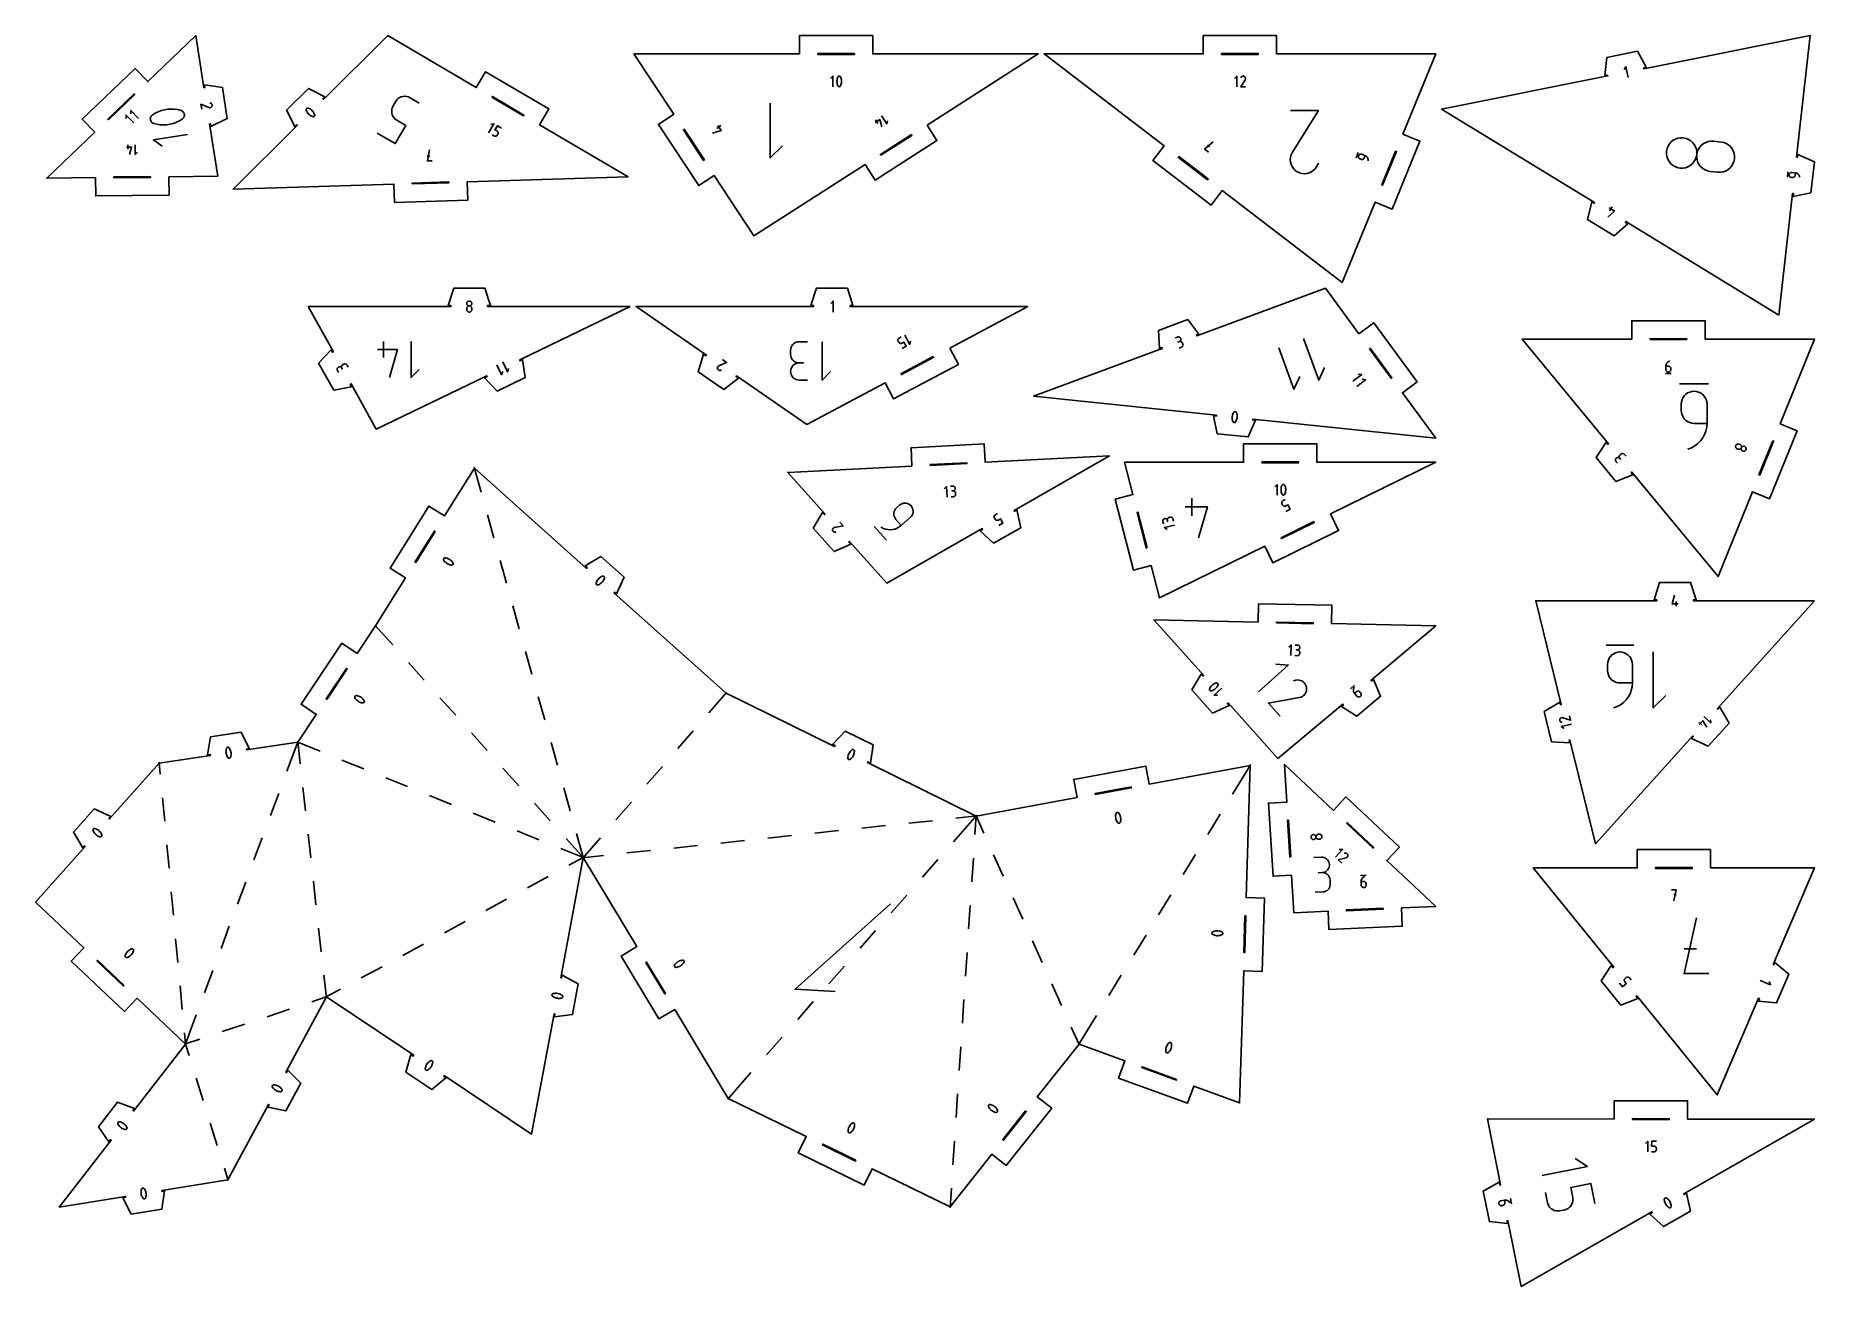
# Model space of a CAD drawing. Extents: x 27 to 998, y -684 to -2.
import ezdxf

# ---------------------------------------------------------------- set-up
doc = ezdxf.new("R2010")
doc.units = 0
doc.header["$MEASUREMENT"] = 0
doc.layers.add('EBENE_1', color=7, linetype='CONTINUOUS')

# ---------------------------------------------------------------- blocks, each defined once
blk = doc.blocks.new('BLOCK_2')
at = {"layer": 'EBENE_1'}
for points in [[(313.66, -515.74), (325.88, -450.17), (355.17, -498.72), (346.6, -503.88), (367.26, -538.13), (375.83, -532.97), (405.11, -581.51), (447.64, -602.32), (443.25, -611.3), (479.18, -628.88), (483.57, -619.9), (526.11, -640.71), (548.86, -612), (556.7, -618.21), (581.54, -586.86), (573.7, -580.65), (596.45, -551.94), (621.46, -561.08), (618.02, -570.47), (655.59, -584.21), (659.02, -574.81), (684.03, -583.95), (686.31, -511.91), (696.31, -512.23), (697.57, -472.25), (687.58, -471.93), (689.86, -399.89), (634.76, -410.06), (632.95, -400.22), (593.61, -407.48), (595.42, -417.31), (540.32, -427.48), (481.07, -398.35), (481.29, -397.9), (482.63, -398.56), (484.13, -388.71), (468.88, -381.21), (461.99, -388.41), (463.34, -389.07), (463.12, -389.52), (403.86, -360.39), (342.69, -305.67), (343.02, -305.3), (344.14, -306.3), (348.24, -297.22), (335.57, -285.89), (327, -290.97), (328.11, -291.97), (327.78, -292.34), (266.61, -237.62), (250.25, -263.69), (241.78, -258.38), (220.52, -292.26), (228.99, -297.58), (212.64, -323.65), (202.52, -338.79), (194.21, -333.24), (171.99, -366.5), (180.3, -372.05), (170.19, -387.2), (142.3, -391.41), (142.22, -390.92), (143.7, -390.7), (139.32, -381.75), (122.51, -384.29), (120.96, -394.13), (122.45, -393.91), (122.52, -394.4), (94.63, -398.62), (67.52, -429.09), (67.15, -428.76), (68.15, -427.64), (59.06, -423.56), (47.76, -436.27), (52.86, -444.82), (53.86, -443.7), (54.23, -444.03), (27.13, -474.5), (53.48, -499.43), (46.61, -506.69), (75.66, -534.18), (82.54, -526.92), (108.89, -551.85), (80.59, -588.46), (80.2, -588.16), (81.12, -586.97), (71.76, -583.53), (61.37, -596.99), (67.05, -605.17), (67.97, -603.98), (68.37, -604.29), (40.07, -640.9), (76.21, -635), (76.29, -635.49), (74.81, -635.74), (79.31, -644.63), (96.08, -641.89), (97.51, -632.03), (96.03, -632.27), (95.95, -631.78), (132.09, -625.87), (154.19, -584.81), (154.63, -585.05), (153.92, -586.37), (163.71, -588.23), (171.77, -573.26), (164.82, -566.12), (164.11, -567.44), (163.67, -567.2), (185.77, -526.14), (233.46, -558), (233.18, -558.41), (231.93, -557.58), (229.15, -567.14), (243.28, -576.59), (251.06, -570.35), (249.81, -569.52), (250.09, -569.11), (297.77, -600.96), (310, -535.4), (310.49, -535.49), (310.21, -536.96), (320.1, -535.76), (323.22, -519.04), (314.43, -514.35), (314.15, -515.83), (313.66, -515.74)], [(234.52, -289.24), (234.09, -288.97), (244.72, -272.03), (245.15, -272.3), (234.52, -289.24)], [(186.07, -363.88), (185.65, -363.6), (196.76, -346.97), (197.17, -347.25), (186.07, -363.88)], [(605.3, -415.75), (605.21, -415.25), (624.88, -411.63), (624.97, -412.12), (605.3, -415.75)], [(687.01, -481.92), (687.51, -481.94), (686.88, -501.93), (686.38, -501.91), (687.01, -481.92)], [(75.44, -519.86), (75.1, -520.23), (60.57, -506.48), (60.91, -506.12), (75.44, -519.86)], [(370.88, -524.28), (370.45, -524.53), (360.12, -507.41), (360.54, -507.15), (370.88, -524.28)], [(649.72, -571.15), (649.55, -571.62), (630.76, -564.75), (630.93, -564.28), (649.72, -571.15)], [(567.29, -588.33), (567.69, -588.64), (555.26, -604.32), (554.87, -604.01), (567.29, -588.33)], [(474.7, -615.28), (474.48, -615.73), (456.52, -606.94), (456.74, -606.49), (474.7, -615.28)]]:
    blk.add_lwpolyline(points, dxfattribs=at)
at = {"layer": 'EBENE_1', "color": 1}
for points in [[(266.47, -237.12), (270.27, -250.78)], [(273.74, -263.19), (277.2, -275.61)], [(254.61, -290.47), (254.61, -290.47), (254.73, -290.38), (254.82, -290.27), (254.9, -290.15), (254.96, -290.02), (254.99, -289.88), (255, -289.74), (254.98, -289.59), (254.94, -289.45), (254.87, -289.32), (254.87, -289.32), (254.54, -288.84), (254.16, -288.39), (253.74, -287.99), (253.28, -287.64), (252.79, -287.33), (252.27, -287.08), (251.73, -286.87), (251.17, -286.72), (250.59, -286.63), (250.59, -286.63), (250.52, -286.63), (250.46, -286.63), (250.4, -286.63), (250.34, -286.64), (250.28, -286.66), (250.22, -286.67), (250.16, -286.7), (250.11, -286.72), (250.06, -286.75), (250.06, -286.75), (249.94, -286.84), (249.84, -286.95), (249.76, -287.07), (249.7, -287.2), (249.67, -287.34), (249.66, -287.48), (249.68, -287.63), (249.72, -287.77), (249.79, -287.9), (249.79, -287.9), (250.12, -288.38), (250.5, -288.83), (250.92, -289.23), (251.38, -289.58), (251.87, -289.89), (252.39, -290.14), (252.93, -290.35), (253.49, -290.5), (254.07, -290.59), (254.07, -290.59), (254.14, -290.59), (254.2, -290.59), (254.26, -290.59), (254.32, -290.58), (254.38, -290.57), (254.44, -290.55), (254.5, -290.53), (254.55, -290.5), (254.61, -290.47)], [(280.66, -288.03), (284.12, -300.44)], [(333.02, -300.94), (333.02, -300.94), (333.09, -301.07), (333.17, -301.19), (333.28, -301.28), (333.4, -301.36), (333.53, -301.41), (333.67, -301.45), (333.81, -301.46), (333.96, -301.44), (334.1, -301.39), (334.1, -301.39), (334.64, -301.15), (335.14, -300.85), (335.6, -300.5), (336.03, -300.11), (336.41, -299.68), (336.75, -299.21), (337.04, -298.71), (337.29, -298.18), (337.48, -297.62), (337.48, -297.62), (337.49, -297.56), (337.5, -297.5), (337.51, -297.44), (337.51, -297.38), (337.5, -297.32), (337.5, -297.26), (337.48, -297.2), (337.47, -297.14), (337.45, -297.08), (337.45, -297.08), (337.38, -296.95), (337.29, -296.83), (337.18, -296.73), (337.06, -296.66), (336.93, -296.6), (336.79, -296.57), (336.65, -296.56), (336.5, -296.58), (336.36, -296.62), (336.36, -296.62), (335.83, -296.87), (335.33, -297.17), (334.86, -297.52), (334.44, -297.91), (334.05, -298.34), (333.71, -298.81), (333.42, -299.31), (333.17, -299.84), (332.98, -300.39), (332.98, -300.39), (332.97, -300.45), (332.96, -300.52), (332.95, -300.58), (332.95, -300.64), (332.96, -300.7), (332.96, -300.76), (332.98, -300.82), (332.99, -300.88), (333.02, -300.94)], [(287.59, -312.86), (291.05, -325.27)], [(221.98, -334.09), (212.29, -323.27)], [(294.51, -337.69), (297.97, -350.1)], [(239.17, -353.3), (230.57, -343.69)], [(206.11, -365.68), (206.11, -365.68), (206.23, -365.59), (206.33, -365.49), (206.41, -365.37), (206.47, -365.24), (206.51, -365.1), (206.52, -364.96), (206.51, -364.82), (206.47, -364.68), (206.41, -364.54), (206.41, -364.54), (206.09, -364.05), (205.72, -363.6), (205.31, -363.18), (204.87, -362.82), (204.39, -362.5), (203.88, -362.22), (203.34, -362), (202.78, -361.84), (202.2, -361.73), (202.2, -361.73), (202.14, -361.72), (202.08, -361.72), (202.02, -361.73), (201.95, -361.73), (201.89, -361.75), (201.83, -361.76), (201.78, -361.78), (201.72, -361.81), (201.67, -361.84), (201.67, -361.84), (201.55, -361.92), (201.44, -362.03), (201.36, -362.15), (201.3, -362.28), (201.27, -362.42), (201.25, -362.56), (201.27, -362.7), (201.3, -362.84), (201.37, -362.98), (201.37, -362.98), (201.69, -363.47), (202.06, -363.92), (202.47, -364.33), (202.91, -364.7), (203.39, -365.02), (203.9, -365.29), (204.44, -365.51), (205, -365.68), (205.58, -365.79), (205.58, -365.79), (205.64, -365.79), (205.7, -365.8), (205.76, -365.79), (205.82, -365.79), (205.88, -365.77), (205.94, -365.76), (206, -365.74), (206.06, -365.71), (206.11, -365.68)], [(256.36, -372.5), (247.77, -362.9)], [(301.44, -362.52), (304.9, -374.93)], [(394.46, -371.22), (404.2, -360)], [(170.37, -386.71), (164.27, -403.08)], [(169.71, -387), (182.32, -392.1)], [(170.13, -386.68), (171.51, -399.03)], [(273.56, -391.71), (264.96, -382.11)], [(308.36, -387.35), (311.82, -399.77)], [(377.55, -390.68), (386, -380.95)], [(132.49, -395.85), (132.49, -395.85), (132.63, -395.88), (132.78, -395.89), (132.92, -395.87), (133.05, -395.82), (133.18, -395.76), (133.29, -395.67), (133.39, -395.56), (133.47, -395.44), (133.53, -395.3), (133.53, -395.3), (133.67, -394.73), (133.76, -394.16), (133.79, -393.58), (133.76, -393), (133.68, -392.43), (133.53, -391.87), (133.33, -391.33), (133.08, -390.8), (132.77, -390.3), (132.77, -390.3), (132.73, -390.25), (132.69, -390.2), (132.65, -390.16), (132.6, -390.12), (132.55, -390.08), (132.5, -390.05), (132.45, -390.02), (132.39, -390), (132.33, -389.98), (132.33, -389.98), (132.19, -389.95), (132.04, -389.94), (131.9, -389.96), (131.76, -390.01), (131.63, -390.07), (131.52, -390.16), (131.42, -390.26), (131.34, -390.39), (131.29, -390.53), (131.29, -390.53), (131.14, -391.09), (131.05, -391.67), (131.02, -392.25), (131.05, -392.83), (131.14, -393.4), (131.28, -393.96), (131.48, -394.5), (131.74, -395.03), (132.04, -395.53), (132.04, -395.53), (132.08, -395.58), (132.12, -395.62), (132.16, -395.67), (132.21, -395.71), (132.26, -395.74), (132.31, -395.78), (132.37, -395.81), (132.43, -395.83), (132.49, -395.85)], [(194.26, -396.93), (206.21, -401.77)], [(470.48, -396.4), (470.48, -396.4), (470.58, -396.5), (470.7, -396.59), (470.83, -396.65), (470.96, -396.7), (471.1, -396.71), (471.25, -396.71), (471.39, -396.68), (471.52, -396.62), (471.65, -396.54), (471.65, -396.54), (472.09, -396.16), (472.49, -395.73), (472.85, -395.27), (473.15, -394.78), (473.41, -394.27), (473.61, -393.73), (473.76, -393.16), (473.85, -392.59), (473.88, -392), (473.88, -392), (473.88, -391.94), (473.87, -391.88), (473.86, -391.81), (473.84, -391.75), (473.82, -391.7), (473.8, -391.64), (473.77, -391.59), (473.74, -391.53), (473.7, -391.48), (473.7, -391.48), (473.6, -391.37), (473.48, -391.29), (473.36, -391.22), (473.22, -391.18), (473.08, -391.16), (472.94, -391.17), (472.79, -391.2), (472.66, -391.26), (472.53, -391.34), (472.53, -391.34), (472.09, -391.72), (471.69, -392.14), (471.33, -392.6), (471.03, -393.09), (470.77, -393.61), (470.57, -394.15), (470.42, -394.71), (470.33, -395.29), (470.3, -395.88), (470.3, -395.88), (470.3, -395.94), (470.31, -396), (470.32, -396.06), (470.34, -396.12), (470.36, -396.18), (470.38, -396.24), (470.41, -396.29), (470.44, -396.34), (470.48, -396.4)], [(95.19, -404.65), (94.58, -398.11)], [(218.16, -406.6), (230.11, -411.43)], [(290.75, -410.92), (282.15, -401.32)], [(360.65, -410.15), (369.1, -400.42)], [(690.13, -399.45), (680.26, -415.51)], [(159.78, -415.16), (155.28, -427.24)], [(172.95, -411.84), (174.39, -424.64)], [(242.06, -416.27), (254.01, -421.1)], [(315.29, -412.18), (318.75, -424.6)], [(97.58, -430.32), (96.38, -417.48)], [(265.96, -425.93), (277.91, -430.77)], [(307.94, -430.13), (299.35, -420.52)], [(343.74, -429.61), (352.19, -419.88)], [(539.65, -437.64), (540.36, -426.96)], [(544.54, -436.84), (540.11, -427.01)], [(617.99, -431.37), (617.99, -431.37), (618.13, -431.4), (618.28, -431.4), (618.42, -431.37), (618.55, -431.33), (618.68, -431.26), (618.79, -431.17), (618.88, -431.06), (618.96, -430.93), (619.01, -430.79), (619.01, -430.79), (619.14, -430.22), (619.21, -429.64), (619.22, -429.06), (619.17, -428.49), (619.07, -427.92), (618.91, -427.36), (618.69, -426.82), (618.42, -426.31), (618.09, -425.82), (618.09, -425.82), (618.05, -425.77), (618.01, -425.72), (617.97, -425.68), (617.92, -425.64), (617.87, -425.61), (617.81, -425.58), (617.76, -425.55), (617.7, -425.53), (617.64, -425.51), (617.64, -425.51), (617.5, -425.48), (617.35, -425.48), (617.21, -425.51), (617.07, -425.56), (616.95, -425.62), (616.84, -425.72), (616.74, -425.82), (616.67, -425.95), (616.62, -426.09), (616.62, -426.09), (616.49, -426.66), (616.42, -427.24), (616.41, -427.82), (616.46, -428.4), (616.56, -428.96), (616.72, -429.52), (616.94, -430.06), (617.21, -430.57), (617.53, -431.07), (617.53, -431.07), (617.57, -431.11), (617.61, -431.16), (617.66, -431.2), (617.71, -431.24), (617.76, -431.27), (617.81, -431.31), (617.87, -431.33), (617.93, -431.36), (617.99, -431.37)], [(673.52, -426.5), (666.77, -437.48)], [(62.82, -438.77), (62.82, -438.77), (62.95, -438.7), (63.06, -438.62), (63.16, -438.51), (63.24, -438.39), (63.29, -438.26), (63.32, -438.12), (63.33, -437.97), (63.31, -437.83), (63.27, -437.69), (63.27, -437.69), (63.02, -437.15), (62.72, -436.65), (62.37, -436.19), (61.98, -435.77), (61.55, -435.38), (61.08, -435.04), (60.58, -434.75), (60.05, -434.51), (59.49, -434.32), (59.49, -434.32), (59.43, -434.31), (59.37, -434.3), (59.3, -434.29), (59.24, -434.29), (59.18, -434.3), (59.12, -434.3), (59.06, -434.32), (59, -434.33), (58.94, -434.36), (58.94, -434.36), (58.81, -434.43), (58.7, -434.52), (58.6, -434.62), (58.52, -434.74), (58.47, -434.87), (58.44, -435.01), (58.43, -435.16), (58.45, -435.3), (58.49, -435.44), (58.49, -435.44), (58.74, -435.98), (59.04, -436.47), (59.39, -436.94), (59.78, -437.36), (60.21, -437.75), (60.68, -438.09), (61.18, -438.38), (61.71, -438.62), (62.27, -438.81), (62.27, -438.81), (62.33, -438.82), (62.39, -438.83), (62.45, -438.84), (62.51, -438.84), (62.58, -438.83), (62.64, -438.83), (62.7, -438.81), (62.76, -438.8), (62.82, -438.77)], [(289.86, -435.6), (301.8, -440.43)], [(452.33, -436.79), (465.15, -435.43)], [(477.96, -434.08), (490.78, -432.72)], [(503.6, -431.36), (516.42, -430.01)], [(540.66, -427.09), (527.99, -441.53)], [(529.24, -428.65), (540.84, -427.42)], [(99.97, -455.98), (98.77, -443.15)], [(150.78, -439.32), (146.28, -451.4)], [(175.82, -437.45), (177.26, -450.26)], [(313.75, -445.27), (326.36, -450.36)], [(326.22, -450.55), (316.54, -439.73)], [(322.21, -437.01), (326.02, -450.67)], [(325.54, -450.56), (335.29, -439.34)], [(349.79, -447.64), (362.6, -446.28)], [(375.42, -444.93), (388.24, -443.57)], [(401.06, -442.22), (413.88, -440.86)], [(426.69, -439.5), (439.51, -438.15)], [(318.14, -454.36), (326.33, -449.92)], [(325.37, -450.22), (336.97, -449)], [(519.48, -451.22), (510.98, -460.91)], [(537.93, -463.36), (538.79, -450.5)], [(555.14, -460.34), (549.84, -448.59)], [(660.02, -448.46), (653.28, -459.44)], [(141.79, -463.48), (137.29, -475.56)], [(178.7, -463.07), (180.13, -475.88)], [(295.48, -466.65), (306.81, -460.51)], [(102.36, -481.65), (101.16, -468.82)], [(272.82, -478.94), (284.15, -472.8)], [(493.57, -475.42), (441.52, -522.01), (463.45, -523.22)], [(502.48, -470.59), (493.98, -480.28)], [(565.74, -483.83), (560.44, -472.09)], [(646.53, -470.43), (639.78, -481.41)], [(250.16, -491.23), (261.49, -485.08)], [(536.22, -489.08), (537.07, -476.22)], [(104.74, -507.32), (103.55, -494.48)], [(132.79, -487.64), (128.3, -499.72)], [(181.57, -488.69), (183, -501.5)], [(485.47, -489.97), (476.97, -499.65)], [(633.04, -492.39), (626.29, -503.37)], [(669.04, -490.99), (669.04, -490.99), (668.99, -491.13), (668.96, -491.27), (668.95, -491.42), (668.97, -491.56), (669.01, -491.69), (669.08, -491.82), (669.16, -491.93), (669.27, -492.03), (669.39, -492.12), (669.39, -492.12), (669.93, -492.36), (670.48, -492.56), (671.04, -492.69), (671.62, -492.76), (672.19, -492.78), (672.77, -492.74), (673.34, -492.65), (673.9, -492.49), (674.45, -492.28), (674.45, -492.28), (674.51, -492.25), (674.56, -492.22), (674.61, -492.18), (674.66, -492.14), (674.7, -492.1), (674.75, -492.06), (674.78, -492.01), (674.82, -491.96), (674.85, -491.9), (674.85, -491.9), (674.91, -491.76), (674.94, -491.62), (674.94, -491.48), (674.92, -491.34), (674.88, -491.2), (674.82, -491.07), (674.73, -490.96), (674.63, -490.86), (674.5, -490.78), (674.5, -490.78), (673.97, -490.53), (673.42, -490.34), (672.85, -490.21), (672.28, -490.13), (671.7, -490.11), (671.13, -490.15), (670.55, -490.25), (669.99, -490.4), (669.44, -490.62), (669.44, -490.62), (669.39, -490.64), (669.33, -490.68), (669.28, -490.71), (669.24, -490.75), (669.19, -490.79), (669.15, -490.84), (669.11, -490.89), (669.08, -490.94), (669.04, -490.99)], [(80.59, -500.4), (80.59, -500.4), (80.52, -500.27), (80.44, -500.15), (80.33, -500.05), (80.21, -499.97), (80.08, -499.92), (79.95, -499.88), (79.8, -499.87), (79.66, -499.88), (79.51, -499.92), (79.51, -499.92), (78.97, -500.15), (78.47, -500.44), (77.99, -500.77), (77.55, -501.15), (77.16, -501.57), (76.8, -502.03), (76.5, -502.52), (76.24, -503.04), (76.04, -503.6), (76.04, -503.6), (76.02, -503.66), (76.01, -503.72), (76, -503.78), (76, -503.84), (76, -503.9), (76.01, -503.96), (76.02, -504.02), (76.03, -504.08), (76.05, -504.14), (76.05, -504.14), (76.12, -504.27), (76.2, -504.39), (76.31, -504.49), (76.43, -504.57), (76.55, -504.63), (76.69, -504.67), (76.84, -504.68), (76.98, -504.67), (77.13, -504.63), (77.13, -504.63), (77.67, -504.39), (78.17, -504.11), (78.65, -503.77), (79.08, -503.39), (79.48, -502.98), (79.83, -502.52), (80.14, -502.03), (80.4, -501.5), (80.6, -500.95), (80.6, -500.95), (80.62, -500.89), (80.63, -500.83), (80.64, -500.77), (80.64, -500.71), (80.64, -500.65), (80.63, -500.59), (80.62, -500.52), (80.61, -500.46), (80.59, -500.4)], [(227.5, -503.51), (238.83, -497.37)], [(534.5, -514.8), (535.36, -501.94)], [(576.34, -507.33), (571.04, -495.58)], [(123.8, -511.8), (119.3, -523.88)], [(184.44, -514.31), (185.83, -526.65)], [(204.83, -515.8), (216.17, -509.66)], [(381.03, -506.9), (381.03, -506.9), (381, -506.75), (380.95, -506.61), (380.88, -506.49), (380.78, -506.38), (380.67, -506.29), (380.55, -506.22), (380.42, -506.17), (380.27, -506.14), (380.12, -506.14), (380.12, -506.14), (379.54, -506.23), (378.98, -506.36), (378.43, -506.56), (377.91, -506.81), (377.41, -507.1), (376.95, -507.45), (376.52, -507.84), (376.14, -508.28), (375.79, -508.76), (375.79, -508.76), (375.76, -508.81), (375.73, -508.87), (375.71, -508.92), (375.69, -508.98), (375.67, -509.04), (375.66, -509.1), (375.66, -509.16), (375.66, -509.22), (375.66, -509.29), (375.66, -509.29), (375.69, -509.43), (375.74, -509.57), (375.81, -509.69), (375.91, -509.8), (376.01, -509.89), (376.14, -509.97), (376.27, -510.02), (376.42, -510.04), (376.57, -510.04), (376.57, -510.04), (377.15, -509.96), (377.71, -509.82), (378.26, -509.62), (378.78, -509.38), (379.28, -509.08), (379.74, -508.73), (380.17, -508.34), (380.55, -507.91), (380.9, -507.43), (380.9, -507.43), (380.93, -507.37), (380.96, -507.32), (380.98, -507.26), (381, -507.2), (381.02, -507.14), (381.03, -507.08), (381.03, -507.02), (381.03, -506.96), (381.03, -506.9)], [(468.47, -509.34), (459.96, -519.03)], [(619.54, -514.36), (612.8, -525.34)], [(107.13, -532.99), (105.94, -520.15)], [(185.31, -526.38), (193.5, -521.94)], [(586.93, -530.83), (581.63, -519.08)], [(165.66, -532.86), (153.44, -536.95)], [(186.26, -525.97), (177.89, -528.77)], [(309.02, -524.67), (309.02, -524.67), (308.95, -524.8), (308.89, -524.94), (308.87, -525.08), (308.86, -525.22), (308.89, -525.36), (308.93, -525.5), (309, -525.62), (309.09, -525.74), (309.2, -525.84), (309.2, -525.84), (309.69, -526.16), (310.2, -526.44), (310.74, -526.65), (311.3, -526.82), (311.86, -526.92), (312.44, -526.97), (313.02, -526.96), (313.6, -526.89), (314.17, -526.77), (314.17, -526.77), (314.23, -526.75), (314.29, -526.72), (314.35, -526.7), (314.4, -526.66), (314.45, -526.63), (314.5, -526.59), (314.54, -526.55), (314.58, -526.5), (314.62, -526.46), (314.62, -526.46), (314.7, -526.33), (314.75, -526.19), (314.78, -526.05), (314.78, -525.91), (314.76, -525.77), (314.72, -525.63), (314.65, -525.5), (314.56, -525.39), (314.45, -525.29), (314.45, -525.29), (313.96, -524.96), (313.44, -524.69), (312.91, -524.48), (312.35, -524.31), (311.78, -524.21), (311.21, -524.16), (310.63, -524.17), (310.05, -524.24), (309.47, -524.36), (309.47, -524.36), (309.41, -524.38), (309.36, -524.4), (309.3, -524.43), (309.25, -524.46), (309.2, -524.5), (309.15, -524.54), (309.1, -524.58), (309.06, -524.62), (309.02, -524.67)], [(451.46, -528.71), (442.96, -538.4)], [(532.79, -540.52), (533.64, -527.66)], [(114.8, -535.96), (108.71, -552.33)], [(141.22, -541.04), (128.99, -545.12)], [(596.66, -552.41), (592.23, -542.58)], [(606.05, -536.32), (596.18, -552.38)], [(108.94, -552.36), (108.33, -545.82)], [(116.77, -549.21), (108.4, -552.01)], [(108.73, -551.35), (110.85, -558.11)], [(434.45, -548.09), (425.95, -557.77)], [(646.73, -551.24), (646.73, -551.24), (646.62, -551.14), (646.5, -551.07), (646.36, -551.02), (646.22, -550.99), (646.08, -550.99), (645.94, -551.01), (645.8, -551.06), (645.67, -551.13), (645.56, -551.22), (645.56, -551.22), (645.15, -551.65), (644.8, -552.11), (644.5, -552.61), (644.25, -553.13), (644.05, -553.67), (643.9, -554.23), (643.82, -554.8), (643.79, -555.39), (643.82, -555.97), (643.82, -555.97), (643.83, -556.04), (643.84, -556.1), (643.86, -556.16), (643.88, -556.21), (643.91, -556.27), (643.94, -556.32), (643.97, -556.37), (644.01, -556.42), (644.05, -556.47), (644.05, -556.47), (644.16, -556.57), (644.29, -556.64), (644.42, -556.69), (644.56, -556.72), (644.71, -556.72), (644.85, -556.7), (644.98, -556.65), (645.11, -556.58), (645.23, -556.49), (645.23, -556.49), (645.63, -556.06), (645.98, -555.6), (646.29, -555.1), (646.54, -554.58), (646.74, -554.04), (646.88, -553.48), (646.97, -552.91), (647, -552.33), (646.97, -551.74), (646.97, -551.74), (646.96, -551.68), (646.94, -551.62), (646.93, -551.56), (646.9, -551.5), (646.88, -551.44), (646.85, -551.39), (646.81, -551.34), (646.78, -551.29), (646.73, -551.24)], [(243.7, -561.32), (243.7, -561.32), (243.61, -561.2), (243.5, -561.1), (243.39, -561.02), (243.26, -560.96), (243.12, -560.93), (242.98, -560.91), (242.83, -560.93), (242.69, -560.96), (242.56, -561.03), (242.56, -561.03), (242.06, -561.35), (241.61, -561.72), (241.2, -562.12), (240.83, -562.57), (240.51, -563.05), (240.24, -563.56), (240.02, -564.1), (239.85, -564.66), (239.75, -565.23), (239.75, -565.23), (239.74, -565.3), (239.74, -565.36), (239.74, -565.42), (239.75, -565.48), (239.76, -565.54), (239.78, -565.6), (239.8, -565.66), (239.82, -565.71), (239.85, -565.77), (239.85, -565.77), (239.94, -565.89), (240.04, -565.99), (240.16, -566.07), (240.29, -566.13), (240.43, -566.17), (240.57, -566.18), (240.72, -566.17), (240.86, -566.13), (240.99, -566.07), (240.99, -566.07), (241.49, -565.75), (241.94, -565.38), (242.35, -564.97), (242.72, -564.52), (243.04, -564.04), (243.31, -563.53), (243.53, -563), (243.69, -562.44), (243.8, -561.86), (243.8, -561.86), (243.81, -561.8), (243.81, -561.74), (243.81, -561.68), (243.8, -561.61), (243.79, -561.55), (243.77, -561.49), (243.75, -561.44), (243.73, -561.38), (243.7, -561.32)], [(531.07, -566.25), (531.93, -553.38)], [(114.71, -570.41), (118.56, -582.71)], [(417.45, -567.46), (404.77, -581.9)], [(156.53, -574.3), (156.53, -574.3), (156.42, -574.4), (156.33, -574.51), (156.26, -574.64), (156.21, -574.77), (156.19, -574.91), (156.19, -575.06), (156.22, -575.2), (156.27, -575.33), (156.34, -575.46), (156.34, -575.46), (156.71, -575.92), (157.12, -576.34), (157.56, -576.71), (158.04, -577.03), (158.55, -577.31), (159.09, -577.53), (159.64, -577.7), (160.21, -577.81), (160.8, -577.86), (160.8, -577.86), (160.86, -577.86), (160.92, -577.86), (160.99, -577.85), (161.05, -577.83), (161.1, -577.82), (161.16, -577.79), (161.22, -577.77), (161.27, -577.74), (161.32, -577.7), (161.32, -577.7), (161.43, -577.61), (161.53, -577.49), (161.6, -577.37), (161.64, -577.23), (161.67, -577.09), (161.66, -576.95), (161.64, -576.81), (161.59, -576.67), (161.51, -576.54), (161.51, -576.54), (161.14, -576.08), (160.74, -575.67), (160.29, -575.3), (159.81, -574.97), (159.3, -574.7), (158.77, -574.48), (158.21, -574.31), (157.64, -574.2), (157.06, -574.14), (157.06, -574.14), (156.99, -574.14), (156.93, -574.15), (156.87, -574.16), (156.81, -574.17), (156.75, -574.19), (156.69, -574.21), (156.64, -574.24), (156.58, -574.27), (156.53, -574.3)], [(529.36, -591.97), (530.21, -579.11)], [(547.46, -584.91), (547.46, -584.91), (547.33, -584.99), (547.22, -585.08), (547.13, -585.19), (547.07, -585.32), (547.02, -585.45), (546.99, -585.59), (546.99, -585.74), (547.02, -585.88), (547.07, -586.02), (547.07, -586.02), (547.35, -586.54), (547.68, -587.02), (548.05, -587.46), (548.47, -587.87), (548.92, -588.22), (549.41, -588.54), (549.93, -588.8), (550.47, -589.01), (551.04, -589.16), (551.04, -589.16), (551.1, -589.17), (551.16, -589.18), (551.22, -589.18), (551.28, -589.18), (551.35, -589.17), (551.41, -589.16), (551.47, -589.15), (551.52, -589.13), (551.58, -589.1), (551.58, -589.1), (551.71, -589.02), (551.82, -588.93), (551.91, -588.82), (551.98, -588.69), (552.02, -588.56), (552.05, -588.42), (552.05, -588.27), (552.02, -588.13), (551.97, -587.99), (551.97, -587.99), (551.69, -587.47), (551.36, -586.99), (550.99, -586.55), (550.57, -586.15), (550.12, -585.79), (549.63, -585.48), (549.12, -585.21), (548.57, -585), (548, -584.85), (548, -584.85), (547.94, -584.83), (547.88, -584.83), (547.82, -584.83), (547.76, -584.83), (547.7, -584.84), (547.64, -584.85), (547.58, -584.86), (547.52, -584.88), (547.46, -584.91)], [(76.57, -598.45), (76.57, -598.45), (76.7, -598.37), (76.8, -598.27), (76.89, -598.16), (76.96, -598.03), (77, -597.9), (77.03, -597.76), (77.02, -597.61), (77, -597.47), (76.94, -597.33), (76.94, -597.33), (76.66, -596.82), (76.32, -596.34), (75.94, -595.9), (75.52, -595.51), (75.07, -595.15), (74.58, -594.85), (74.06, -594.59), (73.51, -594.39), (72.94, -594.24), (72.94, -594.24), (72.88, -594.23), (72.82, -594.22), (72.75, -594.22), (72.69, -594.22), (72.63, -594.23), (72.57, -594.25), (72.51, -594.26), (72.46, -594.28), (72.4, -594.31), (72.4, -594.31), (72.27, -594.39), (72.16, -594.48), (72.07, -594.6), (72.01, -594.72), (71.96, -594.86), (71.94, -595), (71.94, -595.14), (71.97, -595.29), (72.02, -595.43), (72.02, -595.43), (72.31, -595.94), (72.64, -596.42), (73.02, -596.85), (73.44, -597.25), (73.9, -597.6), (74.39, -597.91), (74.91, -598.17), (75.46, -598.37), (76.03, -598.52), (76.03, -598.52), (76.09, -598.53), (76.15, -598.54), (76.21, -598.54), (76.27, -598.53), (76.33, -598.52), (76.39, -598.51), (76.45, -598.5), (76.51, -598.47), (76.57, -598.45)], [(122.42, -595.01), (126.28, -607.31)], [(473.81, -595.17), (473.81, -595.17), (473.71, -595.06), (473.59, -594.98), (473.46, -594.92), (473.33, -594.87), (473.19, -594.86), (473.04, -594.86), (472.9, -594.89), (472.77, -594.95), (472.64, -595.03), (472.64, -595.03), (472.2, -595.42), (471.8, -595.84), (471.44, -596.3), (471.14, -596.79), (470.89, -597.31), (470.69, -597.85), (470.54, -598.41), (470.45, -598.99), (470.42, -599.58), (470.42, -599.58), (470.42, -599.64), (470.43, -599.7), (470.44, -599.76), (470.46, -599.82), (470.48, -599.88), (470.5, -599.94), (470.53, -599.99), (470.56, -600.04), (470.6, -600.09), (470.6, -600.09), (470.7, -600.2), (470.82, -600.29), (470.95, -600.35), (471.08, -600.39), (471.22, -600.41), (471.37, -600.4), (471.51, -600.37), (471.64, -600.32), (471.77, -600.24), (471.77, -600.24), (472.21, -599.85), (472.61, -599.43), (472.96, -598.97), (473.27, -598.48), (473.52, -597.96), (473.72, -597.42), (473.87, -596.85), (473.96, -596.28), (473.99, -595.69), (473.99, -595.69), (473.99, -595.63), (473.98, -595.57), (473.97, -595.51), (473.95, -595.45), (473.93, -595.39), (473.91, -595.33), (473.88, -595.28), (473.85, -595.22), (473.81, -595.17)], [(527.64, -617.69), (528.5, -604.83)], [(130.13, -619.61), (132.25, -626.37)], [(85.97, -630.45), (85.97, -630.45), (85.82, -630.42), (85.68, -630.42), (85.54, -630.44), (85.4, -630.48), (85.28, -630.55), (85.17, -630.64), (85.07, -630.75), (84.99, -630.87), (84.94, -631.01), (84.94, -631.01), (84.79, -631.58), (84.71, -632.16), (84.69, -632.74), (84.73, -633.31), (84.82, -633.88), (84.97, -634.44), (85.17, -634.98), (85.44, -635.5), (85.75, -636), (85.75, -636), (85.79, -636.05), (85.83, -636.1), (85.87, -636.14), (85.92, -636.18), (85.97, -636.22), (86.02, -636.25), (86.08, -636.28), (86.14, -636.3), (86.19, -636.32), (86.19, -636.32), (86.34, -636.35), (86.49, -636.35), (86.63, -636.33), (86.76, -636.28), (86.89, -636.22), (87, -636.13), (87.1, -636.02), (87.18, -635.9), (87.23, -635.76), (87.23, -635.76), (87.37, -635.19), (87.45, -634.61), (87.47, -634.03), (87.44, -633.46), (87.35, -632.89), (87.2, -632.33), (86.99, -631.79), (86.73, -631.26), (86.42, -630.77), (86.42, -630.77), (86.38, -630.72), (86.34, -630.67), (86.29, -630.63), (86.25, -630.59), (86.2, -630.55), (86.14, -630.52), (86.09, -630.49), (86.03, -630.47), (85.97, -630.45)], [(526.07, -641.22), (526.79, -630.55)]]:
    blk.add_lwpolyline(points, dxfattribs=at)

msp = doc.modelspace()

# ---------------------------------------------------------------- linework, layer by layer
at = {"layer": 'EBENE_1'}
for points in [[(99.87, -78.67), (126.49, -78.33), (122.05, -49.88), (122.54, -49.8), (122.78, -51.29), (131.7, -46.86), (129.08, -30.06), (119.23, -28.56), (119.46, -30.04), (118.96, -30.12), (114.52, -1.68), (88.33, -26.77), (81.41, -19.55), (52.53, -47.22), (59.45, -54.44), (33.25, -79.54), (59.87, -79.19), (60, -89.19), (100, -88.67), (99.87, -78.67)], [(262.63, -81.43), (350.41, -78.67), (302.09, -50.3), (307.16, -41.68), (272.66, -21.42), (267.6, -30.05), (219.28, -1.68), (184.18, -36.51), (183.83, -36.16), (184.89, -35.1), (176.07, -30.47), (164, -42.45), (168.56, -51.3), (169.63, -50.25), (169.98, -50.6), (134.87, -85.44), (222.65, -82.68), (222.96, -92.68), (262.94, -91.42), (262.63, -81.43)], [(513.53, -50.52), (574.24, -11.68), (483.91, -11.68), (483.91, -1.68), (443.91, -1.68), (443.91, -11.68), (353.58, -11.68), (375.33, -44.6), (366.98, -50.11), (389.02, -83.49), (397.37, -77.98), (419.11, -110.91), (479.83, -72.07), (485.22, -80.49), (518.91, -58.94), (513.53, -50.52)], [(773.19, -55.5), (791.12, -11.68), (704.27, -11.68), (704.27, -1.68), (664.27, -1.68), (664.27, -11.68), (577.42, -11.68), (642.89, -61.84), (636.81, -69.78), (668.56, -94.11), (674.64, -86.17), (740.11, -136.34), (758.04, -92.52), (767.3, -96.31), (782.44, -59.29), (773.19, -55.5)], [(978.36, -154.13), (985.73, -87.84), (986.22, -87.9), (986.06, -89.39), (995.83, -87.45), (997.71, -70.56), (988.6, -66.53), (988.43, -68.02), (987.93, -67.96), (995.3, -1.68), (904.6, -19.77), (904.51, -19.28), (905.98, -18.99), (901.18, -10.26), (884.5, -13.59), (883.42, -23.49), (884.89, -23.2), (884.99, -23.69), (794.3, -41.79), (877.79, -92.75), (877.53, -93.17), (876.25, -92.39), (873.87, -102.07), (888.38, -110.92), (895.89, -104.38), (894.61, -103.59), (894.87, -103.17), (978.36, -154.13)], [(453.91, -11.93), (453.91, -11.43), (473.91, -11.43), (473.91, -11.93), (453.91, -11.93)], [(674.27, -11.93), (674.27, -11.43), (694.27, -11.43), (694.27, -11.93), (674.27, -11.93)], [(66.84, -47.71), (66.5, -47.35), (80.94, -33.51), (81.28, -33.87), (66.84, -47.71)], [(276.1, -35.33), (276.35, -34.9), (293.6, -45.02), (293.34, -45.45), (276.1, -35.33)], [(392.07, -69.5), (391.65, -69.77), (380.63, -53.09), (381.05, -52.81), (392.07, -69.5)], [(504.97, -55.69), (505.24, -56.11), (488.39, -66.89), (488.12, -66.47), (504.97, -55.69)], [(666.85, -79.89), (666.55, -80.29), (650.67, -68.12), (650.98, -67.73), (666.85, -79.89)], [(769.17, -64.66), (769.63, -64.85), (762.06, -83.36), (761.6, -83.17), (769.17, -64.66)], [(89.87, -78.55), (89.88, -79.05), (69.88, -79.31), (69.87, -78.81), (89.87, -78.55)], [(252.63, -81.49), (252.64, -81.99), (232.65, -82.62), (232.64, -82.12), (252.63, -81.49)], [(351.6, -149.52), (273.76, -149.52), (273.76, -149.02), (275.26, -149.02), (272.26, -139.52), (255.26, -139.52), (252.26, -149.02), (253.76, -149.02), (253.76, -149.52), (175.91, -149.52), (189.6, -174.18), (189.16, -174.43), (188.43, -173.12), (181.58, -180.35), (189.83, -195.21), (199.59, -193.23), (198.86, -191.92), (199.3, -191.67), (212.99, -216.34), (273.29, -187.27), (273.5, -187.72), (272.15, -188.37), (278.98, -195.63), (294.29, -188.25), (292.87, -178.39), (291.52, -179.04), (291.3, -178.59), (351.6, -149.52)], [(525.9, -172.24), (568.48, -149.52), (471.63, -149.52), (471.63, -149.02), (473.13, -149.02), (470.13, -139.52), (453.13, -139.52), (450.13, -149.02), (451.63, -149.02), (451.63, -149.52), (354.78, -149.52), (393.17, -175.98), (392.89, -176.39), (391.65, -175.54), (388.73, -185.07), (402.73, -194.72), (410.59, -188.6), (409.35, -187.75), (409.64, -187.33), (448.03, -213.8), (490.61, -191.07), (495.32, -199.9), (530.61, -181.06), (525.9, -172.24)], [(749.17, -164.31), (730.93, -139.52), (660.67, -165.48), (660.5, -165.01), (661.91, -164.49), (655.8, -156.62), (639.85, -162.51), (640.33, -172.46), (641.74, -171.94), (641.91, -172.41), (571.66, -198.38), (671.44, -208.81), (671.39, -209.3), (669.9, -209.15), (671.9, -218.91), (688.8, -220.67), (692.78, -211.54), (691.28, -211.38), (691.34, -210.88), (791.12, -221.31), (772.88, -196.52), (780.93, -190.6), (757.22, -158.38), (749.17, -164.31)], [(978.96, -213.55), (997.71, -167.3), (938.02, -167.3), (938.02, -157.3), (898.02, -157.3), (898.02, -167.3), (838.32, -167.3), (885.39, -224.37), (885, -224.69), (884.05, -223.53), (878.63, -231.89), (889.44, -245.01), (898.68, -241.28), (897.73, -240.12), (898.11, -239.8), (945.18, -296.87), (963.93, -250.62), (973.2, -254.38), (988.22, -217.31), (978.96, -213.55)], [(754.9, -172.51), (755.3, -172.21), (767.15, -188.32), (766.75, -188.62), (754.9, -172.51)], [(908.02, -167.55), (908.02, -167.05), (928.02, -167.05), (928.02, -167.55), (908.02, -167.55)], [(516.96, -176.73), (517.2, -177.17), (499.55, -186.59), (499.32, -186.15), (516.96, -176.73)], [(974.97, -222.73), (975.43, -222.91), (967.92, -241.45), (967.45, -241.26), (974.97, -222.73)], [(505.3, -236.51), (437.54, -239.97), (457.9, -262.72), (457.53, -263.05), (456.53, -261.94), (451.45, -270.51), (462.79, -283.17), (471.87, -279.07), (470.87, -277.96), (471.24, -277.62), (491.6, -300.37), (543.62, -270.66), (543.87, -271.09), (542.56, -271.83), (549.88, -278.59), (564.64, -270.16), (562.54, -260.42), (561.23, -261.17), (560.98, -260.73), (613, -231.02), (545.24, -234.47), (544.73, -224.49), (504.79, -226.53), (505.3, -236.51)], [(733.7, -262.68), (791.12, -234.49), (726.22, -234.49), (726.22, -224.49), (686.22, -224.49), (686.22, -234.49), (621.32, -234.49), (625.86, -252.12), (616.18, -254.61), (626.14, -293.35), (635.83, -290.86), (640.36, -308.5), (697.79, -280.31), (702.2, -289.28), (738.1, -271.66), (733.7, -262.68)], [(515.3, -236.25), (515.27, -235.75), (535.24, -234.73), (535.27, -235.23), (515.3, -236.25)], [(696.22, -234.74), (696.22, -234.24), (716.22, -234.24), (716.22, -234.74), (696.22, -234.74)], [(633.58, -281.11), (633.09, -281.24), (628.11, -261.87), (628.59, -261.75), (633.58, -281.11)], [(724.61, -266.86), (724.83, -267.31), (706.88, -276.12), (706.66, -275.67), (724.61, -266.86)], [(997.71, -310.05), (931.68, -310.05), (931.68, -309.55), (933.18, -309.55), (930.18, -300.05), (913.18, -300.05), (910.18, -309.55), (911.68, -309.55), (911.68, -310.05), (845.65, -310.05), (859.57, -366.63), (859.08, -366.75), (858.72, -365.29), (850.21, -370.47), (854.28, -386.98), (864.22, -387.62), (863.86, -386.17), (864.34, -386.05), (878.26, -442.63), (931.29, -383.77), (931.66, -384.1), (930.66, -385.22), (939.73, -389.35), (951.1, -376.72), (946.05, -368.13), (945.05, -369.24), (944.68, -368.91), (997.71, -310.05)], [(694.2, -321.67), (637.27, -320.48), (664.47, -350.87), (664.1, -351.2), (663.09, -350.08), (658.02, -358.65), (669.36, -371.32), (678.43, -367.22), (677.43, -366.1), (677.81, -365.77), (705, -396.15), (740.41, -366.36), (740.73, -366.74), (739.59, -367.71), (748, -373.05), (761.01, -362.1), (757.18, -352.9), (756.04, -353.87), (755.71, -353.48), (791.12, -323.69), (734.19, -322.5), (734.4, -312.51), (694.41, -311.67), (694.2, -321.67)], [(704.19, -322.13), (704.2, -321.63), (724.2, -322.05), (724.19, -322.55), (704.19, -322.13)], [(712.32, -459.74), (713.62, -480.23), (732.39, -479.4), (732.83, -489.39), (772.79, -487.62), (772.35, -477.63), (791.12, -476.8), (764.4, -451.74), (771.24, -444.45), (742.06, -417.09), (735.22, -424.38), (708.5, -399.33), (709.8, -419.82), (699.82, -420.45), (702.34, -460.37), (712.32, -459.74)], [(711.94, -449.74), (711.44, -449.78), (710.18, -429.82), (710.68, -429.78), (711.94, -449.74)], [(742.35, -431.41), (742.69, -431.04), (757.28, -444.72), (756.94, -445.09), (742.35, -431.41)], [(975.13, -508.52), (997.71, -455.8), (941.01, -455.8), (941.01, -445.8), (901.01, -445.8), (901.01, -455.8), (844.32, -455.8), (888.2, -509.94), (887.81, -510.26), (886.87, -509.09), (881.37, -517.41), (892.08, -530.61), (901.35, -526.96), (900.4, -525.8), (900.79, -525.48), (944.67, -579.62), (967.25, -526.91), (967.71, -527.1), (967.12, -528.48), (977.04, -529.46), (983.73, -513.84), (976.18, -507.34), (975.59, -508.72), (975.13, -508.52)], [(911.01, -456.05), (911.01, -455.55), (931.01, -455.55), (931.01, -456.05), (911.01, -456.05)], [(762.35, -477.82), (762.37, -478.32), (742.39, -479.21), (742.37, -478.71), (762.35, -477.82)], [(888.48, -592.8), (819.26, -592.71), (826.5, -628.61), (826.01, -628.71), (825.72, -627.23), (817, -632.05), (820.36, -648.72), (830.27, -649.78), (829.97, -648.31), (830.46, -648.21), (837.7, -684.11), (909.02, -643.48), (909.26, -643.91), (907.96, -644.65), (915.27, -651.42), (930.04, -643.01), (927.94, -633.27), (926.64, -634.01), (926.39, -633.57), (997.71, -592.94), (928.48, -592.85), (928.5, -582.85), (888.5, -582.8), (888.48, -592.8)], [(898.48, -593.06), (898.48, -592.56), (918.48, -592.59), (918.48, -593.09), (898.48, -593.06)]]:
    msp.add_lwpolyline(points, dxfattribs=at)
at = {"layer": 'EBENE_1', "color": 1}
for points in [[(896.04, -24.54), (894.86, -18.66), (893.82, -20.23)], [(462.2, -29.56), (462.2, -23.79), (460.91, -25.07)], [(465.29, -29.49), (465.29, -29.49), (465.42, -29.54), (465.56, -29.56), (465.7, -29.56), (465.83, -29.54), (465.96, -29.49), (466.08, -29.43), (466.19, -29.34), (466.28, -29.24), (466.36, -29.11), (466.36, -29.11), (466.58, -28.59), (466.75, -28.06), (466.86, -27.51), (466.91, -26.96), (466.91, -26.4), (466.86, -25.85), (466.75, -25.3), (466.58, -24.77), (466.36, -24.25), (466.36, -24.25), (466.33, -24.19), (466.3, -24.14), (466.26, -24.1), (466.22, -24.05), (466.18, -24.01), (466.14, -23.97), (466.09, -23.94), (466.04, -23.9), (465.99, -23.88), (465.99, -23.88), (465.85, -23.83), (465.71, -23.8), (465.57, -23.8), (465.44, -23.82), (465.31, -23.87), (465.19, -23.93), (465.08, -24.02), (464.99, -24.12), (464.91, -24.25), (464.91, -24.25), (464.69, -24.77), (464.53, -25.3), (464.42, -25.85), (464.36, -26.4), (464.36, -26.96), (464.42, -27.51), (464.53, -28.06), (464.69, -28.59), (464.91, -29.11), (464.91, -29.11), (464.94, -29.17), (464.97, -29.22), (465.01, -29.26), (465.05, -29.31), (465.09, -29.35), (465.14, -29.39), (465.18, -29.42), (465.23, -29.46), (465.29, -29.49)], [(682.55, -29.56), (682.55, -23.8), (681.27, -25.08)], [(687.27, -29.56), (684.71, -29.56), (687.08, -25.75), (687.08, -25.75), (687.08, -25.75), (687.08, -25.74), (687.08, -25.74), (687.09, -25.74), (687.09, -25.73), (687.09, -25.73), (687.09, -25.72), (687.1, -25.72), (687.1, -25.72), (687.1, -25.72), (687.2, -25.51), (687.25, -25.29), (687.27, -25.07), (687.25, -24.85), (687.19, -24.64), (687.1, -24.44), (686.98, -24.26), (686.82, -24.1), (686.63, -23.97), (686.63, -23.97), (686.42, -23.87), (686.2, -23.81), (685.98, -23.8), (685.77, -23.82), (685.56, -23.87), (685.36, -23.96), (685.18, -24.09), (685.02, -24.25), (684.88, -24.44), (684.71, -24.76)], [(117.75, -41.78), (117.34, -39.15), (121.63, -40.97), (121.63, -40.97), (121.64, -40.97), (121.64, -40.97), (121.65, -40.98), (121.65, -40.98), (121.65, -40.98), (121.66, -40.98), (121.66, -40.98), (121.67, -40.98), (121.67, -40.99), (121.67, -40.99), (121.9, -41.05), (122.14, -41.08), (122.37, -41.06), (122.59, -41), (122.8, -40.91), (122.99, -40.79), (123.15, -40.63), (123.29, -40.44), (123.4, -40.23), (123.4, -40.23), (123.46, -39.99), (123.49, -39.76), (123.47, -39.53), (123.41, -39.31), (123.32, -39.1), (123.2, -38.91), (123.04, -38.75), (122.85, -38.61), (122.63, -38.5), (122.28, -38.38)], [(236.38, -38.48), (231.46, -35.59), (231.46, -35.59), (230.53, -35.15), (229.56, -34.89), (228.58, -34.81), (227.61, -34.89), (226.67, -35.13), (225.78, -35.54), (224.96, -36.09), (224.25, -36.79), (223.65, -37.63), (222.21, -40.08), (222.21, -40.08), (221.77, -41.01), (221.51, -41.98), (221.42, -42.95), (221.51, -43.93), (221.75, -44.87), (222.15, -45.75), (222.71, -46.57), (223.41, -47.28), (224.24, -47.88), (229.16, -50.77), (223.37, -60.64), (213.53, -54.86)], [(427.97, -38.53), (427.97, -68.44), (434.62, -61.79)], [(80.67, -49.34), (76.52, -45.01), (76.48, -46.89)], [(83.26, -46.86), (79.11, -42.53), (79.07, -44.41)], [(108.22, -45.79), (108.22, -45.79), (108.31, -45.34), (108.33, -44.88), (108.26, -44.44), (108.12, -44.01), (107.91, -43.62), (107.64, -43.27), (107.31, -42.96), (106.92, -42.72), (106.49, -42.54), (106.49, -42.54), (104.7, -42.09), (102.9, -41.82), (101.09, -41.74), (99.28, -41.84), (97.5, -42.11), (95.75, -42.57), (94.04, -43.2), (92.4, -44.01), (90.84, -44.98), (90.84, -44.98), (90.68, -45.1), (90.54, -45.23), (90.4, -45.37), (90.28, -45.52), (90.16, -45.67), (90.06, -45.83), (89.97, -46), (89.9, -46.18), (89.84, -46.36), (89.84, -46.36), (89.74, -46.82), (89.73, -47.28), (89.79, -47.72), (89.93, -48.15), (90.14, -48.54), (90.41, -48.9), (90.74, -49.2), (91.13, -49.45), (91.57, -49.62), (91.57, -49.62), (93.35, -50.07), (95.15, -50.34), (96.97, -50.42), (98.77, -50.32), (100.55, -50.04), (102.3, -49.59), (104.01, -48.96), (105.65, -48.15), (107.21, -47.18), (107.21, -47.18), (107.37, -47.06), (107.51, -46.94), (107.65, -46.8), (107.77, -46.65), (107.89, -46.5), (107.99, -46.33), (108.08, -46.16), (108.16, -45.98), (108.22, -45.79)], [(178.88, -45.89), (178.88, -45.89), (179.01, -45.83), (179.13, -45.74), (179.24, -45.64), (179.32, -45.53), (179.38, -45.4), (179.42, -45.26), (179.44, -45.12), (179.43, -44.97), (179.4, -44.83), (179.4, -44.83), (179.18, -44.28), (178.91, -43.76), (178.59, -43.28), (178.23, -42.83), (177.82, -42.42), (177.38, -42.05), (176.89, -41.73), (176.38, -41.46), (175.83, -41.24), (175.83, -41.24), (175.77, -41.22), (175.71, -41.21), (175.65, -41.2), (175.59, -41.19), (175.53, -41.19), (175.47, -41.2), (175.41, -41.2), (175.35, -41.22), (175.29, -41.24), (175.29, -41.24), (175.15, -41.3), (175.03, -41.38), (174.93, -41.48), (174.84, -41.6), (174.78, -41.72), (174.74, -41.86), (174.72, -42), (174.73, -42.15), (174.77, -42.29), (174.77, -42.29), (174.98, -42.84), (175.25, -43.36), (175.57, -43.84), (175.94, -44.29), (176.34, -44.7), (176.79, -45.07), (177.27, -45.39), (177.79, -45.66), (178.33, -45.89), (178.33, -45.89), (178.39, -45.9), (178.45, -45.92), (178.51, -45.93), (178.57, -45.93), (178.63, -45.93), (178.7, -45.93), (178.76, -45.92), (178.82, -45.9), (178.88, -45.89)], [(485.29, -49.05), (487.72, -47.5), (488.93, -51.53)], [(485.4, -47.61), (486.64, -49.56)], [(488.75, -45.47), (491.55, -49.86), (491.9, -48.26)], [(711.76, -42.6), (727.05, -42.6), (712.92, -65.35), (712.92, -65.35), (712.9, -65.37), (712.89, -65.39), (712.87, -65.42), (712.86, -65.44), (712.84, -65.46), (712.83, -65.48), (712.81, -65.51), (712.8, -65.53), (712.79, -65.56), (712.79, -65.56), (712.2, -66.81), (711.86, -68.11), (711.75, -69.43), (711.87, -70.73), (712.21, -71.99), (712.76, -73.18), (713.5, -74.27), (714.44, -75.22), (715.57, -76.02), (715.57, -76.02), (716.82, -76.6), (718.12, -76.93), (719.44, -77.04), (720.74, -76.91), (722, -76.58), (723.19, -76.03), (724.27, -75.28), (725.23, -74.34), (726.03, -73.21), (727.03, -71.28)], [(110.02, -55.69), (91.46, -58.59), (96.23, -62.07)], [(274.31, -54.72), (277.23, -49.75), (275.47, -50.21)], [(276.17, -55.82), (277.28, -56.46), (277.28, -56.46), (277.48, -56.56), (277.7, -56.62), (277.92, -56.64), (278.14, -56.62), (278.35, -56.57), (278.55, -56.48), (278.73, -56.35), (278.89, -56.2), (279.03, -56.01), (279.35, -55.46), (279.35, -55.46), (279.45, -55.25), (279.51, -55.03), (279.53, -54.81), (279.51, -54.6), (279.45, -54.38), (279.36, -54.19), (279.24, -54), (279.08, -53.84), (278.89, -53.71), (277.79, -53.06), (279.09, -50.85), (281.3, -52.14)], [(399.34, -50.72), (401.17, -53.5), (396.55, -54.96)], [(401, -50.82), (398.78, -52.29)], [(926.17, -57.46), (926.17, -57.46), (924.68, -57.43), (923.25, -57.65), (921.9, -58.12), (920.66, -58.81), (919.56, -59.69), (918.62, -60.75), (917.86, -61.97), (917.33, -63.32), (917.03, -64.78), (917.03, -64.78), (917, -66.28), (917.23, -67.71), (917.69, -69.06), (918.38, -70.3), (919.26, -71.41), (920.32, -72.35), (921.53, -73.1), (922.88, -73.64), (924.34, -73.94), (924.34, -73.94), (925.84, -73.97), (927.28, -73.74), (928.63, -73.27), (929.87, -72.58), (930.98, -71.7), (931.92, -70.64), (932.67, -69.43), (933.21, -68.08), (933.51, -66.61), (933.51, -66.61), (933.54, -65.12), (933.31, -63.68), (932.84, -62.33), (932.16, -61.09), (931.27, -59.99), (930.21, -59.05), (928.99, -58.29), (927.64, -57.75), (926.17, -57.46)], [(76.66, -62.53), (79.55, -62.49), (78.45, -66.55)], [(77.51, -61.36), (77.54, -63.67)], [(81.49, -61.31), (81.55, -66.51), (82.7, -65.34)], [(240.85, -67.43), (242.18, -67.39)], [(242.08, -64.06), (240.93, -70.1), (243.6, -70.02)], [(669.71, -59.72), (665, -63.67), (667.12, -65.3)], [(666.63, -61.55), (667.69, -62.36)], [(748.83, -65.52), (747.69, -68.3)], [(754.26, -70.08), (754.26, -70.08), (754.27, -69.68), (754.22, -69.28), (754.12, -68.9), (753.97, -68.53), (753.77, -68.2), (753.52, -67.9), (753.23, -67.63), (752.91, -67.4), (752.54, -67.22), (750.7, -66.46), (750.7, -66.46), (750.47, -66.39), (750.23, -66.36), (750, -66.38), (749.78, -66.43), (749.57, -66.52), (749.38, -66.64), (749.21, -66.79), (749.07, -66.98), (748.96, -67.19), (748.96, -67.19), (748.89, -67.42), (748.86, -67.65), (748.87, -67.88), (748.92, -68.1), (749.01, -68.31), (749.13, -68.51), (749.29, -68.68), (749.47, -68.82), (749.69, -68.93), (750.3, -69.18), (750.3, -69.18), (750.53, -69.25), (750.76, -69.28), (750.99, -69.27), (751.21, -69.22), (751.42, -69.13), (751.61, -69.01), (751.78, -68.85), (751.93, -68.67), (752.04, -68.45), (752.54, -67.22)], [(944.95, -76.22), (944.95, -76.22), (946.44, -76.26), (947.88, -76.03), (949.23, -75.56), (950.47, -74.87), (951.57, -73.99), (952.51, -72.93), (953.26, -71.71), (953.79, -70.36), (954.09, -68.9), (954.09, -68.9), (954.12, -67.4), (953.89, -65.97), (953.43, -64.62), (952.75, -63.38), (951.87, -62.27), (950.81, -61.33), (949.59, -60.58), (948.24, -60.04), (946.78, -59.74), (942.67, -59.29), (942.67, -59.29), (941.17, -59.26), (939.74, -59.49), (938.38, -59.95), (937.14, -60.64), (936.04, -61.52), (935.1, -62.58), (934.34, -63.8), (933.81, -65.15), (933.51, -66.61), (933.51, -66.61), (933.48, -68.11), (933.71, -69.54), (934.17, -70.89), (934.86, -72.13), (935.74, -73.24), (936.81, -74.18), (938.02, -74.93), (939.37, -75.47), (940.84, -75.77), (944.95, -76.22)], [(983.27, -76), (982.94, -78.98)], [(989.74, -78.9), (989.74, -78.9), (989.64, -78.5), (989.48, -78.13), (989.28, -77.79), (989.04, -77.49), (988.75, -77.22), (988.43, -76.99), (988.08, -76.82), (987.7, -76.69), (987.3, -76.61), (985.32, -76.39), (985.32, -76.39), (985.08, -76.39), (984.85, -76.42), (984.63, -76.5), (984.43, -76.61), (984.25, -76.75), (984.1, -76.92), (983.98, -77.12), (983.9, -77.33), (983.85, -77.57), (983.85, -77.57), (983.84, -77.81), (983.88, -78.04), (983.95, -78.26), (984.07, -78.46), (984.21, -78.64), (984.38, -78.79), (984.57, -78.91), (984.79, -78.99), (985.03, -79.04), (985.69, -79.11), (985.69, -79.11), (985.93, -79.12), (986.16, -79.08), (986.37, -79.01), (986.57, -78.9), (986.75, -78.76), (986.9, -78.59), (987.02, -78.39), (987.11, -78.17), (987.16, -77.94), (987.3, -76.61)], [(885.78, -95.67), (888.62, -97.4), (885.05, -100.69)], [(887.32, -95.05), (885.94, -97.32)], [(265.09, -147.85), (265.09, -147.85), (265.07, -147.62), (265.01, -147.39), (264.91, -147.18), (264.78, -147), (264.62, -146.84), (264.43, -146.71), (264.22, -146.61), (264, -146.55), (263.76, -146.52), (263.76, -146.52), (263.52, -146.55), (263.29, -146.61), (263.09, -146.71), (262.9, -146.84), (262.74, -147), (262.61, -147.18), (262.51, -147.39), (262.45, -147.62), (262.43, -147.85), (262.43, -147.85), (262.45, -148.09), (262.51, -148.32), (262.61, -148.53), (262.74, -148.71), (262.9, -148.88), (263.09, -149.01), (263.29, -149.11), (263.52, -149.17), (263.76, -149.19), (263.76, -149.19), (264, -149.17), (264.22, -149.11), (264.43, -149.01), (264.62, -148.88), (264.78, -148.71), (264.91, -148.53), (265.01, -148.32), (265.07, -148.09), (265.09, -147.85)], [(262.43, -151.19), (262.43, -151.19), (262.45, -151.43), (262.51, -151.65), (262.61, -151.86), (262.74, -152.04), (262.9, -152.2), (263.09, -152.34), (263.29, -152.43), (263.52, -152.5), (263.76, -152.52), (263.76, -152.52), (264, -152.5), (264.22, -152.43), (264.43, -152.34), (264.62, -152.2), (264.78, -152.04), (264.91, -151.86), (265.01, -151.65), (265.07, -151.43), (265.09, -151.19), (265.09, -150.52), (265.09, -150.52), (265.07, -150.28), (265.01, -150.06), (264.91, -149.85), (264.78, -149.66), (264.62, -149.5), (264.43, -149.37), (264.22, -149.27), (264, -149.21), (263.76, -149.19), (263.76, -149.19), (263.52, -149.21), (263.29, -149.27), (263.09, -149.37), (262.9, -149.5), (262.74, -149.66), (262.61, -149.85), (262.51, -150.06), (262.45, -150.28), (262.43, -150.52), (262.43, -151.19)], [(462.3, -152.52), (462.3, -146.52), (460.96, -147.85)], [(213.68, -172.97), (224.61, -172.97), (220.25, -188.28)], [(216.96, -168.59), (216.96, -177.33)], [(232, -168.59), (232, -188.28), (236.38, -183.9)], [(456.24, -168.69), (456.24, -189.62), (460.89, -184.96)], [(499.45, -166.09), (498.32, -166.69), (498.32, -166.69), (498.13, -166.82), (497.96, -166.97), (497.83, -167.15), (497.73, -167.35), (497.67, -167.56), (497.64, -167.77), (497.65, -167.99), (497.7, -168.21), (497.79, -168.43), (498.09, -168.99), (498.09, -168.99), (498.22, -169.18), (498.37, -169.34), (498.55, -169.48), (498.75, -169.57), (498.96, -169.64), (499.17, -169.66), (499.39, -169.65), (499.61, -169.6), (499.82, -169.51), (500.95, -168.91), (502.16, -171.17), (499.9, -172.38)], [(501.35, -165.07), (504.07, -170.16), (504.59, -168.42)], [(705.39, -172.02), (713.74, -194.61), (716.91, -187.73)], [(718.89, -167.03), (727.24, -189.62), (730.4, -182.74)], [(278.78, -181.29), (281.38, -186.7), (282, -184.92)], [(282.01, -179.74), (284.61, -185.14), (285.23, -183.36)], [(402.01, -178.43), (404.2, -179.95), (399.93, -181.81), (399.93, -181.81), (399.92, -181.81), (399.92, -181.81), (399.91, -181.82), (399.91, -181.82), (399.9, -181.82), (399.9, -181.82), (399.9, -181.82), (399.89, -181.83), (399.89, -181.83), (399.89, -181.83), (399.68, -181.95), (399.5, -182.1), (399.36, -182.28), (399.24, -182.48), (399.17, -182.69), (399.13, -182.92), (399.13, -183.15), (399.17, -183.38), (399.25, -183.6), (399.25, -183.6), (399.37, -183.81), (399.53, -183.99), (399.71, -184.13), (399.9, -184.24), (400.12, -184.32), (400.34, -184.36), (400.57, -184.36), (400.8, -184.32), (401.03, -184.23), (401.36, -184.06)], [(918.68, -179.3), (918.68, -179.3), (918.3, -179.45), (917.95, -179.64), (917.64, -179.88), (917.36, -180.15), (917.13, -180.47), (916.94, -180.81), (916.8, -181.18), (916.71, -181.57), (916.68, -181.98), (916.68, -183.97), (916.68, -183.97), (916.7, -184.21), (916.77, -184.43), (916.86, -184.64), (917, -184.83), (917.16, -184.99), (917.34, -185.12), (917.55, -185.22), (917.78, -185.28), (918.01, -185.3), (918.01, -185.3), (918.25, -185.28), (918.48, -185.22), (918.69, -185.12), (918.87, -184.99), (919.03, -184.83), (919.17, -184.64), (919.26, -184.43), (919.33, -184.21), (919.35, -183.97), (919.35, -183.31), (919.35, -183.31), (919.33, -183.07), (919.26, -182.84), (919.17, -182.63), (919.03, -182.45), (918.87, -182.29), (918.69, -182.16), (918.48, -182.06), (918.25, -182), (918.01, -181.98), (916.68, -181.98)], [(745.86, -190.18), (750.69, -186.62), (748.83, -186.34)], [(747.98, -193.06), (752.82, -189.51), (750.95, -189.22)], [(916.52, -186.05), (919.52, -186.05)], [(939.99, -191.75), (924.18, -191.75)], [(928.56, -227.32), (928.56, -227.32), (930.57, -226.56), (932.42, -225.55), (934.08, -224.3), (935.54, -222.83), (936.77, -221.18), (937.77, -219.37), (938.5, -217.43), (938.95, -215.38), (939.11, -213.24), (939.11, -202.73), (939.11, -202.73), (938.99, -201.47), (938.67, -200.28), (938.15, -199.18), (937.45, -198.2), (936.61, -197.36), (935.63, -196.66), (934.53, -196.14), (933.35, -195.82), (932.09, -195.7), (932.09, -195.7), (930.82, -195.82), (929.64, -196.14), (928.54, -196.66), (927.56, -197.36), (926.72, -198.2), (926.02, -199.18), (925.5, -200.28), (925.18, -201.47), (925.07, -202.73), (925.07, -206.23), (925.07, -206.23), (925.18, -207.49), (925.5, -208.68), (926.02, -209.77), (926.72, -210.75), (927.56, -211.59), (928.54, -212.28), (929.64, -212.8), (930.82, -213.13), (932.09, -213.24), (939.11, -213.24)], [(682.05, -206.98), (682.05, -206.98), (681.92, -206.91), (681.78, -206.87), (681.64, -206.86), (681.5, -206.86), (681.36, -206.9), (681.23, -206.95), (681.11, -207.03), (681, -207.13), (680.91, -207.25), (680.91, -207.25), (680.62, -207.76), (680.39, -208.3), (680.22, -208.85), (680.1, -209.41), (680.04, -209.99), (680.04, -210.57), (680.09, -211.14), (680.21, -211.72), (680.38, -212.28), (680.38, -212.28), (680.41, -212.34), (680.43, -212.39), (680.47, -212.45), (680.5, -212.5), (680.54, -212.54), (680.58, -212.59), (680.63, -212.63), (680.68, -212.67), (680.73, -212.7), (680.73, -212.7), (680.86, -212.77), (681, -212.81), (681.14, -212.83), (681.29, -212.82), (681.42, -212.79), (681.56, -212.73), (681.68, -212.65), (681.78, -212.55), (681.87, -212.43), (681.87, -212.43), (682.16, -211.92), (682.39, -211.38), (682.56, -210.83), (682.68, -210.27), (682.74, -209.69), (682.74, -209.11), (682.69, -208.54), (682.57, -207.97), (682.4, -207.4), (682.4, -207.4), (682.38, -207.34), (682.35, -207.29), (682.32, -207.24), (682.28, -207.19), (682.24, -207.14), (682.2, -207.09), (682.16, -207.05), (682.11, -207.01), (682.05, -206.98)], [(956.49, -224.59), (956.49, -224.59), (956.26, -224.52), (956.03, -224.49), (955.8, -224.51), (955.58, -224.56), (955.37, -224.65), (955.18, -224.77), (955.01, -224.93), (954.87, -225.11), (954.76, -225.32), (954.76, -225.32), (954.69, -225.55), (954.66, -225.79), (954.68, -226.02), (954.73, -226.24), (954.82, -226.45), (954.94, -226.64), (955.09, -226.81), (955.28, -226.95), (955.49, -227.06), (956.11, -227.31), (956.11, -227.31), (956.34, -227.38), (956.57, -227.41), (956.8, -227.39), (957.02, -227.34), (957.23, -227.25), (957.42, -227.13), (957.59, -226.97), (957.74, -226.79), (957.85, -226.57), (957.85, -226.57), (957.92, -226.34), (957.94, -226.11), (957.93, -225.88), (957.88, -225.66), (957.79, -225.45), (957.67, -225.26), (957.51, -225.09), (957.32, -224.95), (957.11, -224.84), (956.49, -224.59)], [(958.58, -228.31), (958.58, -228.31), (958.81, -228.38), (959.04, -228.41), (959.27, -228.39), (959.49, -228.34), (959.7, -228.25), (959.89, -228.13), (960.06, -227.97), (960.21, -227.79), (960.32, -227.58), (960.32, -227.58), (960.39, -227.35), (960.41, -227.11), (960.4, -226.88), (960.35, -226.66), (960.26, -226.45), (960.14, -226.26), (959.98, -226.09), (959.8, -225.95), (959.58, -225.84), (959.58, -225.84), (959.35, -225.77), (959.12, -225.74), (958.89, -225.76), (958.67, -225.81), (958.46, -225.9), (958.27, -226.02), (958.1, -226.18), (957.96, -226.36), (957.85, -226.57), (957.85, -226.57), (957.78, -226.8), (957.75, -227.04), (957.76, -227.27), (957.81, -227.49), (957.9, -227.7), (958.03, -227.89), (958.18, -228.06), (958.37, -228.2), (958.58, -228.31)], [(524.46, -253.44), (524.17, -247.69), (522.96, -249.03)], [(704.51, -252.37), (704.51, -246.6), (703.22, -247.89)], [(707.6, -252.3), (707.6, -252.3), (707.73, -252.35), (707.87, -252.37), (708.01, -252.37), (708.14, -252.35), (708.27, -252.31), (708.39, -252.24), (708.5, -252.15), (708.59, -252.05), (708.67, -251.93), (708.67, -251.93), (708.89, -251.41), (709.06, -250.87), (709.17, -250.32), (709.22, -249.77), (709.22, -249.22), (709.17, -248.66), (709.06, -248.12), (708.89, -247.58), (708.67, -247.06), (708.67, -247.06), (708.64, -247.01), (708.61, -246.96), (708.57, -246.91), (708.53, -246.86), (708.49, -246.82), (708.45, -246.78), (708.4, -246.75), (708.35, -246.72), (708.3, -246.69), (708.3, -246.69), (708.16, -246.64), (708.02, -246.61), (707.88, -246.61), (707.75, -246.63), (707.62, -246.68), (707.5, -246.74), (707.39, -246.83), (707.3, -246.93), (707.22, -247.06), (707.22, -247.06), (707, -247.58), (706.84, -248.11), (706.73, -248.66), (706.67, -249.21), (706.67, -249.77), (706.73, -250.32), (706.84, -250.87), (707, -251.4), (707.22, -251.93), (707.22, -251.93), (707.25, -251.98), (707.28, -252.03), (707.32, -252.08), (707.36, -252.12), (707.4, -252.16), (707.44, -252.2), (707.49, -252.24), (707.54, -252.27), (707.6, -252.3)], [(488.43, -269.91), (488.43, -269.91), (489.63, -270.54), (490.88, -270.98), (492.17, -271.23), (493.47, -271.3), (494.77, -271.19), (496.03, -270.9), (497.26, -270.42), (498.41, -269.77), (499.48, -268.95), (504.45, -264.5), (504.45, -264.5), (505, -263.92), (505.42, -263.26), (505.72, -262.56), (505.89, -261.82), (505.93, -261.06), (505.84, -260.31), (505.63, -259.57), (505.28, -258.88), (504.8, -258.23), (504.8, -258.23), (504.22, -257.69), (503.56, -257.27), (502.86, -256.97), (502.12, -256.8), (501.36, -256.76), (500.61, -256.85), (499.87, -257.06), (499.17, -257.41), (498.53, -257.89), (496.87, -259.37), (496.87, -259.37), (496.33, -259.96), (495.9, -260.61), (495.61, -261.32), (495.44, -262.06), (495.4, -262.82), (495.48, -263.57), (495.7, -264.3), (496.05, -265), (496.52, -265.64), (499.48, -268.95)], [(654.44, -258.8), (666.49, -258.8), (661.67, -275.68)], [(658.05, -253.98), (658.05, -263.62)], [(709.01, -254.75), (707.81, -255.33), (707.81, -255.33), (707.61, -255.46), (707.43, -255.61), (707.29, -255.79), (707.18, -255.99), (707.11, -256.21), (707.07, -256.43), (707.07, -256.66), (707.12, -256.89), (707.2, -257.12), (707.5, -257.71), (707.5, -257.71), (707.62, -257.92), (707.77, -258.09), (707.95, -258.24), (708.15, -258.35), (708.37, -258.42), (708.59, -258.45), (708.82, -258.45), (709.05, -258.41), (709.28, -258.32), (710.47, -257.73), (711.65, -260.13), (709.26, -261.31)], [(465.92, -267.18), (467.7, -269.16), (463.1, -269.97), (463.1, -269.97), (463.1, -269.97), (463.09, -269.97), (463.09, -269.97), (463.08, -269.98), (463.08, -269.98), (463.07, -269.98), (463.07, -269.98), (463.06, -269.98), (463.06, -269.98), (463.06, -269.98), (462.83, -270.05), (462.62, -270.16), (462.44, -270.3), (462.28, -270.46), (462.16, -270.65), (462.06, -270.86), (462.01, -271.09), (462, -271.32), (462.02, -271.56), (462.02, -271.56), (462.09, -271.79), (462.2, -271.99), (462.34, -272.18), (462.51, -272.33), (462.7, -272.46), (462.91, -272.55), (463.13, -272.6), (463.36, -272.62), (463.6, -272.59), (463.97, -272.49)], [(484.72, -269.51), (491.38, -276.95)], [(551.97, -262.43), (550.81, -263.09), (550.81, -263.09), (550.62, -263.23), (550.45, -263.39), (550.32, -263.58), (550.23, -263.79), (550.17, -264.01), (550.14, -264.23), (550.16, -264.46), (550.22, -264.69), (550.32, -264.91), (550.65, -265.48), (550.65, -265.48), (550.79, -265.68), (550.95, -265.85), (551.14, -265.98), (551.35, -266.07), (551.57, -266.13), (551.79, -266.16), (552.02, -266.14), (552.25, -266.08), (552.47, -265.98), (553.62, -265.32), (554.95, -267.64), (552.63, -268.96)], [(648.59, -268.7), (643.01, -270.14), (644.57, -271.06)], [(923.34, -311.71), (920.01, -311.71), (921.34, -307.05)], [(922.34, -313.05), (922.34, -310.38)], [(712.1, -339.93), (712.22, -334.17), (710.92, -335.42)], [(899.24, -334.17), (884, -334.17)], [(888.23, -368.45), (888.23, -368.45), (890.16, -367.72), (891.94, -366.74), (893.54, -365.54), (894.95, -364.12), (896.14, -362.54), (897.1, -360.79), (897.8, -358.92), (898.24, -356.94), (898.39, -354.88), (898.39, -344.75), (898.39, -344.75), (898.28, -343.53), (897.97, -342.39), (897.46, -341.33), (896.8, -340.39), (895.98, -339.57), (895.04, -338.9), (893.98, -338.4), (892.84, -338.09), (891.62, -337.98), (891.62, -337.98), (890.41, -338.09), (889.26, -338.4), (888.21, -338.9), (887.26, -339.57), (886.45, -340.39), (885.78, -341.33), (885.28, -342.39), (884.97, -343.53), (884.86, -344.75), (884.86, -348.12), (884.86, -348.12), (884.97, -349.34), (885.28, -350.48), (885.78, -351.54), (886.45, -352.48), (887.26, -353.29), (888.21, -353.96), (889.26, -354.46), (890.41, -354.77), (891.62, -354.88), (898.39, -354.88)], [(909.81, -337.98), (909.81, -368.45), (916.59, -361.67)], [(694.32, -359.7), (710.65, -345.09), (703.77, -344.71)], [(672.31, -355.42), (672.31, -355.42), (672.26, -355.29), (672.19, -355.17), (672.1, -355.06), (671.99, -354.98), (671.87, -354.91), (671.74, -354.87), (671.61, -354.84), (671.47, -354.84), (671.32, -354.87), (671.32, -354.87), (670.79, -355.05), (670.28, -355.29), (669.8, -355.57), (669.35, -355.89), (668.93, -356.26), (668.56, -356.68), (668.23, -357.12), (667.94, -357.6), (667.7, -358.12), (667.7, -358.12), (667.68, -358.17), (667.66, -358.23), (667.65, -358.29), (667.64, -358.35), (667.64, -358.41), (667.64, -358.47), (667.64, -358.53), (667.65, -358.58), (667.67, -358.64), (667.67, -358.64), (667.72, -358.78), (667.79, -358.9), (667.89, -359), (667.99, -359.09), (668.11, -359.15), (668.24, -359.2), (668.38, -359.22), (668.52, -359.22), (668.66, -359.19), (668.66, -359.19), (669.2, -359.01), (669.7, -358.78), (670.19, -358.5), (670.63, -358.17), (671.05, -357.8), (671.42, -357.39), (671.76, -356.94), (672.05, -356.46), (672.29, -355.95), (672.29, -355.95), (672.31, -355.89), (672.32, -355.83), (672.34, -355.78), (672.34, -355.72), (672.35, -355.66), (672.34, -355.6), (672.34, -355.54), (672.33, -355.48), (672.31, -355.42)], [(674.43, -357.67), (670.13, -361.52), (671.94, -361.62)], [(706.29, -373.08), (699.8, -365.83), (716.59, -362.87), (716.59, -362.87), (716.61, -362.87), (716.62, -362.87), (716.64, -362.87), (716.66, -362.86), (716.67, -362.86), (716.69, -362.86), (716.71, -362.86), (716.73, -362.85), (716.75, -362.85), (716.75, -362.85), (717.59, -362.59), (718.35, -362.2), (719.02, -361.69), (719.58, -361.08), (720.04, -360.39), (720.37, -359.63), (720.57, -358.81), (720.62, -357.96), (720.53, -357.09), (720.53, -357.09), (720.27, -356.25), (719.87, -355.49), (719.36, -354.82), (718.75, -354.25), (718.06, -353.8), (717.29, -353.47), (716.48, -353.27), (715.63, -353.22), (714.75, -353.32), (713.41, -353.66)], [(746.8, -356.09), (744.5, -358.02)], [(746.64, -357.2), (746.64, -357.2), (746.44, -357.55), (746.3, -357.92), (746.21, -358.31), (746.18, -358.7), (746.2, -359.09), (746.28, -359.47), (746.41, -359.84), (746.59, -360.19), (746.83, -360.52), (748.12, -362.05), (748.12, -362.05), (748.29, -362.22), (748.48, -362.36), (748.69, -362.45), (748.91, -362.51), (749.14, -362.53), (749.36, -362.51), (749.59, -362.45), (749.8, -362.36), (750, -362.22), (750, -362.22), (750.16, -362.05), (750.3, -361.85), (750.39, -361.65), (750.45, -361.42), (750.47, -361.2), (750.45, -360.97), (750.39, -360.75), (750.29, -360.54), (750.16, -360.34), (749.73, -359.83), (749.73, -359.83), (749.56, -359.66), (749.36, -359.53), (749.15, -359.43), (748.93, -359.37), (748.71, -359.35), (748.48, -359.37), (748.26, -359.43), (748.04, -359.53), (747.85, -359.67), (746.83, -360.52)], [(864.04, -372.74), (864.65, -375.22), (860.39, -373.84), (860.39, -373.84), (860.38, -373.83), (860.38, -373.83), (860.38, -373.83), (860.37, -373.83), (860.37, -373.83), (860.36, -373.83), (860.36, -373.82), (860.35, -373.82), (860.35, -373.82), (860.35, -373.82), (860.12, -373.78), (859.9, -373.77), (859.68, -373.81), (859.47, -373.88), (859.28, -373.99), (859.11, -374.12), (858.96, -374.29), (858.84, -374.48), (858.76, -374.69), (858.76, -374.69), (858.72, -374.92), (858.71, -375.14), (858.75, -375.36), (858.82, -375.57), (858.93, -375.76), (859.06, -375.93), (859.23, -376.08), (859.42, -376.19), (859.63, -376.28), (859.99, -376.36)], [(865.16, -377.32), (859.57, -378.7), (861.12, -379.63)], [(934.62, -376.18), (936.34, -377.73)], [(934.9, -377.6), (936.84, -375.45), (939.07, -379.02)], [(937.29, -373.23), (941.15, -376.71), (941.07, -375.08)], [(724.29, -437.61), (724.29, -437.61), (724.05, -437.65), (723.83, -437.72), (723.63, -437.83), (723.45, -437.98), (723.3, -438.15), (723.18, -438.34), (723.1, -438.55), (723.05, -438.78), (723.04, -439.02), (723.04, -439.02), (723.08, -439.26), (723.16, -439.48), (723.27, -439.68), (723.41, -439.86), (723.58, -440.01), (723.77, -440.13), (723.99, -440.21), (724.22, -440.26), (724.45, -440.27), (724.45, -440.27), (724.69, -440.23), (724.91, -440.16), (725.11, -440.04), (725.29, -439.9), (725.44, -439.73), (725.56, -439.54), (725.65, -439.32), (725.7, -439.09), (725.7, -438.85), (725.7, -438.85), (725.67, -438.62), (725.59, -438.4), (725.48, -438.2), (725.33, -438.02), (725.16, -437.87), (724.97, -437.75), (724.76, -437.66), (724.53, -437.62), (724.29, -437.61)], [(727.78, -440.06), (727.78, -440.06), (728.02, -440.02), (728.24, -439.95), (728.44, -439.83), (728.62, -439.69), (728.77, -439.52), (728.89, -439.33), (728.97, -439.11), (729.02, -438.88), (729.02, -438.64), (729.02, -438.64), (728.99, -438.41), (728.91, -438.19), (728.8, -437.99), (728.66, -437.81), (728.49, -437.66), (728.29, -437.54), (728.08, -437.45), (727.85, -437.41), (727.61, -437.4), (726.95, -437.44), (726.95, -437.44), (726.71, -437.48), (726.49, -437.55), (726.29, -437.66), (726.11, -437.81), (725.96, -437.98), (725.84, -438.17), (725.76, -438.39), (725.71, -438.61), (725.7, -438.85), (725.7, -438.85), (725.74, -439.09), (725.81, -439.31), (725.93, -439.51), (726.07, -439.69), (726.24, -439.84), (726.43, -439.96), (726.65, -440.05), (726.88, -440.09), (727.12, -440.1), (727.78, -440.06)], [(736.33, -449.93), (740.27, -445.73), (738.46, -445.79)], [(739.77, -453.16), (737.9, -451.41), (742.23, -450.25), (742.23, -450.25), (742.23, -450.25), (742.24, -450.25), (742.24, -450.25), (742.25, -450.25), (742.25, -450.25), (742.26, -450.24), (742.26, -450.24), (742.27, -450.24), (742.27, -450.24), (742.27, -450.24), (742.49, -450.15), (742.68, -450.03), (742.84, -449.89), (742.97, -449.71), (743.08, -449.52), (743.15, -449.31), (743.18, -449.09), (743.17, -448.87), (743.13, -448.64), (743.13, -448.64), (743.04, -448.43), (742.92, -448.24), (742.77, -448.08), (742.6, -447.94), (742.41, -447.84), (742.2, -447.77), (741.98, -447.74), (741.76, -447.74), (741.53, -447.79), (741.19, -447.91)], [(753.04, -459.72), (750.04, -459.85)], [(752.24, -460.5), (752.24, -460.5), (751.87, -460.66), (751.53, -460.87), (751.22, -461.12), (750.96, -461.41), (750.74, -461.73), (750.56, -462.08), (750.44, -462.46), (750.37, -462.85), (750.36, -463.25), (750.45, -465.25), (750.45, -465.25), (750.48, -465.49), (750.55, -465.71), (750.66, -465.92), (750.8, -466.1), (750.97, -466.25), (751.16, -466.37), (751.37, -466.46), (751.6, -466.52), (751.84, -466.53), (751.84, -466.53), (752.08, -466.49), (752.3, -466.42), (752.5, -466.31), (752.68, -466.17), (752.84, -466.01), (752.96, -465.82), (753.05, -465.6), (753.1, -465.37), (753.11, -465.13), (753.08, -464.47), (753.08, -464.47), (753.05, -464.23), (752.98, -464.01), (752.87, -463.8), (752.73, -463.62), (752.56, -463.47), (752.37, -463.35), (752.16, -463.26), (751.93, -463.21), (751.69, -463.19), (750.36, -463.25)], [(921.01, -473.8), (922.35, -467.8), (919.68, -467.8)], [(922.35, -470.47), (921.01, -470.47)], [(933.36, -483.07), (926.61, -513.43), (940.11, -513.43)], [(926.61, -499.91), (933.36, -499.91)], [(897.66, -516.86), (896.83, -515.82), (896.83, -515.82), (896.66, -515.65), (896.47, -515.52), (896.26, -515.42), (896.04, -515.36), (895.82, -515.33), (895.59, -515.35), (895.36, -515.4), (895.15, -515.5), (894.95, -515.63), (894.44, -516.05), (894.44, -516.05), (894.26, -516.22), (894.13, -516.41), (894.03, -516.61), (893.97, -516.83), (893.94, -517.06), (893.96, -517.28), (894.01, -517.51), (894.11, -517.72), (894.24, -517.92), (895.08, -518.96), (893, -520.64), (891.33, -518.57)], [(968.17, -517.14), (973.69, -519.51), (972.98, -517.76)], [(906.74, -610.7), (906.75, -604.94), (905.46, -606.22)], [(908.9, -610.71), (910.18, -610.71), (910.18, -610.71), (910.41, -610.69), (910.62, -610.63), (910.82, -610.53), (911, -610.41), (911.16, -610.25), (911.28, -610.07), (911.38, -609.88), (911.44, -609.66), (911.46, -609.43), (911.46, -608.79), (911.46, -608.79), (911.44, -608.56), (911.38, -608.34), (911.29, -608.15), (911.16, -607.97), (911.01, -607.81), (910.83, -607.69), (910.63, -607.59), (910.41, -607.53), (910.18, -607.51), (908.9, -607.51), (908.91, -604.94), (911.47, -604.95)], [(849.11, -623.65), (873.87, -618.65), (867.25, -614.26)], [(850.99, -632.93), (852.1, -638.42), (852.1, -638.42), (852.38, -639.39), (852.83, -640.27), (853.41, -641.04), (854.1, -641.7), (854.9, -642.23), (855.78, -642.62), (856.72, -642.85), (857.7, -642.92), (858.71, -642.81), (861.45, -642.26), (861.45, -642.26), (862.42, -641.97), (863.29, -641.53), (864.07, -640.95), (864.72, -640.25), (865.25, -639.45), (865.64, -638.58), (865.87, -637.64), (865.94, -636.66), (865.82, -635.65), (864.72, -630.16), (875.74, -627.93), (877.96, -638.92)], [(831.55, -638.47), (831.55, -638.47), (831.34, -638.12), (831.08, -637.82), (830.79, -637.56), (830.46, -637.34), (830.11, -637.17), (829.73, -637.06), (829.35, -636.99), (828.95, -636.99), (828.55, -637.04), (826.58, -637.43), (826.58, -637.43), (826.35, -637.5), (826.14, -637.61), (825.96, -637.74), (825.8, -637.91), (825.68, -638.1), (825.59, -638.31), (825.53, -638.53), (825.51, -638.76), (825.54, -639), (825.54, -639), (825.61, -639.23), (825.71, -639.44), (825.85, -639.63), (826.02, -639.78), (826.21, -639.91), (826.42, -640), (826.64, -640.06), (826.87, -640.07), (827.11, -640.05), (827.77, -639.91), (827.77, -639.91), (828, -639.84), (828.2, -639.74), (828.39, -639.6), (828.55, -639.44), (828.67, -639.25), (828.76, -639.04), (828.82, -638.82), (828.84, -638.58), (828.81, -638.34), (828.55, -637.04)], [(832.45, -639.14), (831.86, -636.2)], [(916.57, -635.81), (916.57, -635.81), (916.43, -635.83), (916.29, -635.88), (916.17, -635.95), (916.06, -636.04), (915.96, -636.15), (915.89, -636.27), (915.83, -636.4), (915.8, -636.54), (915.8, -636.69), (915.8, -636.69), (915.87, -637.28), (915.99, -637.85), (916.17, -638.4), (916.41, -638.93), (916.69, -639.43), (917.03, -639.9), (917.41, -640.34), (917.84, -640.73), (918.3, -641.09), (918.3, -641.09), (918.36, -641.12), (918.41, -641.15), (918.47, -641.18), (918.53, -641.2), (918.59, -641.21), (918.65, -641.23), (918.71, -641.23), (918.77, -641.24), (918.83, -641.23), (918.83, -641.23), (918.98, -641.21), (919.12, -641.16), (919.24, -641.09), (919.35, -641), (919.45, -640.9), (919.52, -640.77), (919.57, -640.64), (919.6, -640.5), (919.61, -640.35), (919.61, -640.35), (919.54, -639.76), (919.41, -639.19), (919.23, -638.64), (919, -638.12), (918.71, -637.61), (918.38, -637.14), (918, -636.71), (917.57, -636.31), (917.1, -635.95), (917.1, -635.95), (917.05, -635.92), (917, -635.89), (916.94, -635.86), (916.88, -635.84), (916.82, -635.83), (916.76, -635.82), (916.7, -635.81), (916.64, -635.81), (916.57, -635.81)]]:
    msp.add_lwpolyline(points, dxfattribs=at)
for points in [[(448.39, -168.7), (448.39, -168.7), (443.75, -168.7), (443.75, -168.7), (443.75, -168.7), (443.75, -168.7), (443.75, -168.7), (443.75, -168.7), (442.91, -168.77), (442.91, -168.77), (442.91, -168.77), (442.13, -168.99), (442.13, -168.99), (442.13, -168.99), (441.4, -169.33), (441.4, -169.33), (441.4, -169.33), (440.75, -169.79), (440.75, -169.79), (440.75, -169.79), (440.19, -170.35), (440.19, -170.35), (440.19, -170.35), (439.74, -171), (439.74, -171), (439.74, -171), (439.39, -171.72), (439.39, -171.72), (439.39, -171.72), (439.18, -172.5), (439.18, -172.5), (439.18, -172.5), (439.1, -173.33), (439.1, -173.33), (439.1, -173.33), (439.1, -175.66), (439.1, -175.66), (439.1, -175.66), (439.1, -175.66), (439.1, -175.66), (439.1, -175.66), (439.18, -176.49), (439.18, -176.49), (439.18, -176.49), (439.39, -177.28), (439.39, -177.28), (439.39, -177.28), (439.74, -178), (439.74, -178), (439.74, -178), (440.19, -178.65), (440.19, -178.65), (440.19, -178.65), (440.75, -179.21), (440.75, -179.21), (440.75, -179.21), (441.4, -179.67), (441.4, -179.67), (441.4, -179.67), (442.13, -180.01), (442.13, -180.01), (442.13, -180.01), (442.91, -180.23), (442.91, -180.23), (442.91, -180.23), (443.75, -180.3), (443.75, -180.3), (443.75, -180.3), (446.07, -180.3), (446.07, -180.3), (446.07, -180.3), (443.75, -180.3), (443.75, -180.3), (443.75, -180.3), (443.75, -180.3), (443.75, -180.3), (443.75, -180.3), (442.91, -180.38), (442.91, -180.38), (442.91, -180.38), (442.13, -180.59), (442.13, -180.59), (442.13, -180.59), (441.4, -180.94), (441.4, -180.94), (441.4, -180.94), (440.75, -181.4), (440.75, -181.4), (440.75, -181.4), (440.19, -181.96), (440.19, -181.96), (440.19, -181.96), (439.74, -182.61), (439.74, -182.61), (439.74, -182.61), (439.39, -183.33), (439.39, -183.33), (439.39, -183.33), (439.18, -184.12), (439.18, -184.12), (439.18, -184.12), (439.1, -184.95), (439.1, -184.95), (439.1, -184.95), (439.1, -184.95), (439.1, -184.95), (439.1, -184.95), (439.18, -185.79), (439.18, -185.79), (439.18, -185.79), (439.39, -186.57), (439.39, -186.57), (439.39, -186.57), (439.74, -187.29), (439.74, -187.29), (439.74, -187.29), (440.19, -187.94), (440.19, -187.94), (440.19, -187.94), (440.75, -188.5), (440.75, -188.5), (440.75, -188.5), (441.4, -188.96), (441.4, -188.96), (441.4, -188.96), (442.13, -189.3), (442.13, -189.3), (442.13, -189.3), (442.91, -189.52), (442.91, -189.52), (442.91, -189.52), (443.75, -189.59), (443.75, -189.59), (443.75, -189.59), (448.39, -189.59), (448.39, -189.59)], [(651.08, -172.22), (651.08, -172.22), (652.33, -171.76), (652.33, -171.76), (652.33, -171.76), (652.33, -171.76), (652.33, -171.76), (652.33, -171.76), (652.55, -171.66), (652.55, -171.66), (652.55, -171.66), (652.74, -171.52), (652.74, -171.52), (652.74, -171.52), (652.9, -171.36), (652.9, -171.36), (652.9, -171.36), (653.03, -171.17), (653.03, -171.17), (653.03, -171.17), (653.12, -170.96), (653.12, -170.96), (653.12, -170.96), (653.18, -170.74), (653.18, -170.74), (653.18, -170.74), (653.2, -170.52), (653.2, -170.52), (653.2, -170.52), (653.18, -170.28), (653.18, -170.28), (653.18, -170.28), (653.12, -170.05), (653.12, -170.05), (653.12, -170.05), (652.89, -169.43), (652.89, -169.43), (652.89, -169.43), (652.89, -169.43), (652.89, -169.43), (652.89, -169.43), (652.79, -169.21), (652.79, -169.21), (652.79, -169.21), (652.65, -169.02), (652.65, -169.02), (652.65, -169.02), (652.49, -168.86), (652.49, -168.86), (652.49, -168.86), (652.3, -168.73), (652.3, -168.73), (652.3, -168.73), (652.09, -168.64), (652.09, -168.64), (652.09, -168.64), (651.87, -168.58), (651.87, -168.58), (651.87, -168.58), (651.64, -168.56), (651.64, -168.56), (651.64, -168.56), (651.41, -168.58), (651.41, -168.58), (651.41, -168.58), (651.18, -168.64), (651.18, -168.64), (651.18, -168.64), (650.55, -168.87), (650.55, -168.87), (650.55, -168.87), (651.18, -168.64), (651.18, -168.64), (651.18, -168.64), (651.18, -168.64), (651.18, -168.64), (651.18, -168.64), (651.4, -168.54), (651.4, -168.54), (651.4, -168.54), (651.59, -168.4), (651.59, -168.4), (651.59, -168.4), (651.75, -168.24), (651.75, -168.24), (651.75, -168.24), (651.87, -168.05), (651.87, -168.05), (651.87, -168.05), (651.97, -167.84), (651.97, -167.84), (651.97, -167.84), (652.03, -167.62), (652.03, -167.62), (652.03, -167.62), (652.05, -167.39), (652.05, -167.39), (652.05, -167.39), (652.03, -167.16), (652.03, -167.16), (652.03, -167.16), (651.96, -166.93), (651.96, -166.93), (651.96, -166.93), (651.96, -166.93), (651.96, -166.93), (651.96, -166.93), (651.86, -166.71), (651.86, -166.71), (651.86, -166.71), (651.73, -166.52), (651.73, -166.52), (651.73, -166.52), (651.56, -166.36), (651.56, -166.36), (651.56, -166.36), (651.37, -166.23), (651.37, -166.23), (651.37, -166.23), (651.17, -166.14), (651.17, -166.14), (651.17, -166.14), (650.95, -166.08), (650.95, -166.08), (650.95, -166.08), (650.72, -166.06), (650.72, -166.06), (650.72, -166.06), (650.49, -166.08), (650.49, -166.08), (650.49, -166.08), (650.25, -166.14), (650.25, -166.14), (650.25, -166.14), (649, -166.6), (649, -166.6)], [(197.72, -182.64), (197.72, -182.64), (197.07, -181.47), (197.07, -181.47), (197.07, -181.47), (197.07, -181.47), (197.07, -181.47), (197.07, -181.47), (196.94, -181.28), (196.94, -181.28), (196.94, -181.28), (196.77, -181.11), (196.77, -181.11), (196.77, -181.11), (196.59, -180.97), (196.59, -180.97), (196.59, -180.97), (196.38, -180.88), (196.38, -180.88), (196.38, -180.88), (196.16, -180.81), (196.16, -180.81), (196.16, -180.81), (195.94, -180.79), (195.94, -180.79), (195.94, -180.79), (195.71, -180.8), (195.71, -180.8), (195.71, -180.8), (195.48, -180.86), (195.48, -180.86), (195.48, -180.86), (195.26, -180.96), (195.26, -180.96), (195.26, -180.96), (194.68, -181.28), (194.68, -181.28), (194.68, -181.28), (194.68, -181.28), (194.68, -181.28), (194.68, -181.28), (194.48, -181.41), (194.48, -181.41), (194.48, -181.41), (194.32, -181.58), (194.32, -181.58), (194.32, -181.58), (194.18, -181.76), (194.18, -181.76), (194.18, -181.76), (194.08, -181.97), (194.08, -181.97), (194.08, -181.97), (194.02, -182.19), (194.02, -182.19), (194.02, -182.19), (194, -182.41), (194, -182.41), (194, -182.41), (194.01, -182.64), (194.01, -182.64), (194.01, -182.64), (194.07, -182.87), (194.07, -182.87), (194.07, -182.87), (194.16, -183.09), (194.16, -183.09), (194.16, -183.09), (194.49, -183.67), (194.49, -183.67), (194.49, -183.67), (194.16, -183.09), (194.16, -183.09), (194.16, -183.09), (194.16, -183.09), (194.16, -183.09), (194.16, -183.09), (194.03, -182.89), (194.03, -182.89), (194.03, -182.89), (193.86, -182.72), (193.86, -182.72), (193.86, -182.72), (193.68, -182.59), (193.68, -182.59), (193.68, -182.59), (193.47, -182.49), (193.47, -182.49), (193.47, -182.49), (193.25, -182.43), (193.25, -182.43), (193.25, -182.43), (193.03, -182.4), (193.03, -182.4), (193.03, -182.4), (192.8, -182.42), (192.8, -182.42), (192.8, -182.42), (192.57, -182.47), (192.57, -182.47), (192.57, -182.47), (192.35, -182.57), (192.35, -182.57), (192.35, -182.57), (192.35, -182.57), (192.35, -182.57), (192.35, -182.57), (192.15, -182.71), (192.15, -182.71), (192.15, -182.71), (191.98, -182.87), (191.98, -182.87), (191.98, -182.87), (191.85, -183.06), (191.85, -183.06), (191.85, -183.06), (191.75, -183.26), (191.75, -183.26), (191.75, -183.26), (191.69, -183.48), (191.69, -183.48), (191.69, -183.48), (191.67, -183.71), (191.67, -183.71), (191.67, -183.71), (191.68, -183.93), (191.68, -183.93), (191.68, -183.93), (191.74, -184.16), (191.74, -184.16), (191.74, -184.16), (191.83, -184.38), (191.83, -184.38), (191.83, -184.38), (192.48, -185.55), (192.48, -185.55)], [(894.91, -231.21), (894.91, -231.21), (894.07, -230.18), (894.07, -230.18), (894.07, -230.18), (894.07, -230.18), (894.07, -230.18), (894.07, -230.18), (893.9, -230.01), (893.9, -230.01), (893.9, -230.01), (893.71, -229.87), (893.71, -229.87), (893.71, -229.87), (893.5, -229.78), (893.5, -229.78), (893.5, -229.78), (893.28, -229.72), (893.28, -229.72), (893.28, -229.72), (893.05, -229.7), (893.05, -229.7), (893.05, -229.7), (892.82, -229.71), (892.82, -229.71), (892.82, -229.71), (892.6, -229.77), (892.6, -229.77), (892.6, -229.77), (892.39, -229.86), (892.39, -229.86), (892.39, -229.86), (892.19, -230), (892.19, -230), (892.19, -230), (891.68, -230.42), (891.68, -230.42), (891.68, -230.42), (891.68, -230.42), (891.68, -230.42), (891.68, -230.42), (891.51, -230.59), (891.51, -230.59), (891.51, -230.59), (891.37, -230.78), (891.37, -230.78), (891.37, -230.78), (891.28, -230.99), (891.28, -230.99), (891.28, -230.99), (891.22, -231.21), (891.22, -231.21), (891.22, -231.21), (891.19, -231.44), (891.19, -231.44), (891.19, -231.44), (891.21, -231.66), (891.21, -231.66), (891.21, -231.66), (891.27, -231.89), (891.27, -231.89), (891.27, -231.89), (891.36, -232.1), (891.36, -232.1), (891.36, -232.1), (891.5, -232.3), (891.5, -232.3), (891.5, -232.3), (891.92, -232.81), (891.92, -232.81), (891.92, -232.81), (891.5, -232.3), (891.5, -232.3), (891.5, -232.3), (891.5, -232.3), (891.5, -232.3), (891.5, -232.3), (891.33, -232.13), (891.33, -232.13), (891.33, -232.13), (891.14, -231.99), (891.14, -231.99), (891.14, -231.99), (890.93, -231.89), (890.93, -231.89), (890.93, -231.89), (890.71, -231.83), (890.71, -231.83), (890.71, -231.83), (890.48, -231.81), (890.48, -231.81), (890.48, -231.81), (890.26, -231.83), (890.26, -231.83), (890.26, -231.83), (890.03, -231.89), (890.03, -231.89), (890.03, -231.89), (889.82, -231.98), (889.82, -231.98), (889.82, -231.98), (889.62, -232.12), (889.62, -232.12), (889.62, -232.12), (889.62, -232.12), (889.62, -232.12), (889.62, -232.12), (889.45, -232.29), (889.45, -232.29), (889.45, -232.29), (889.32, -232.48), (889.32, -232.48), (889.32, -232.48), (889.22, -232.69), (889.22, -232.69), (889.22, -232.69), (889.16, -232.9), (889.16, -232.9), (889.16, -232.9), (889.14, -233.13), (889.14, -233.13), (889.14, -233.13), (889.16, -233.36), (889.16, -233.36), (889.16, -233.36), (889.21, -233.58), (889.21, -233.58), (889.21, -233.58), (889.31, -233.79), (889.31, -233.79), (889.31, -233.79), (889.44, -233.99), (889.44, -233.99), (889.44, -233.99), (890.29, -235.02), (890.29, -235.02)], [(526.62, -253.33), (526.62, -253.33), (527.9, -253.26), (527.9, -253.26), (527.9, -253.26), (527.9, -253.26), (527.9, -253.26), (527.9, -253.26), (528.13, -253.23), (528.13, -253.23), (528.13, -253.23), (528.34, -253.16), (528.34, -253.16), (528.34, -253.16), (528.54, -253.06), (528.54, -253.06), (528.54, -253.06), (528.71, -252.92), (528.71, -252.92), (528.71, -252.92), (528.85, -252.76), (528.85, -252.76), (528.85, -252.76), (528.97, -252.57), (528.97, -252.57), (528.97, -252.57), (529.05, -252.37), (529.05, -252.37), (529.05, -252.37), (529.1, -252.15), (529.1, -252.15), (529.1, -252.15), (529.11, -251.92), (529.11, -251.92), (529.11, -251.92), (529.08, -251.28), (529.08, -251.28), (529.08, -251.28), (529.08, -251.28), (529.08, -251.28), (529.08, -251.28), (529.05, -251.05), (529.05, -251.05), (529.05, -251.05), (528.98, -250.84), (528.98, -250.84), (528.98, -250.84), (528.87, -250.65), (528.87, -250.65), (528.87, -250.65), (528.74, -250.48), (528.74, -250.48), (528.74, -250.48), (528.57, -250.33), (528.57, -250.33), (528.57, -250.33), (528.39, -250.21), (528.39, -250.21), (528.39, -250.21), (528.19, -250.13), (528.19, -250.13), (528.19, -250.13), (527.97, -250.08), (527.97, -250.08), (527.97, -250.08), (527.74, -250.07), (527.74, -250.07), (527.74, -250.07), (527.1, -250.1), (527.1, -250.1), (527.1, -250.1), (527.74, -250.07), (527.74, -250.07), (527.74, -250.07), (527.74, -250.07), (527.74, -250.07), (527.74, -250.07), (527.96, -250.04), (527.96, -250.04), (527.96, -250.04), (528.18, -249.97), (528.18, -249.97), (528.18, -249.97), (528.37, -249.86), (528.37, -249.86), (528.37, -249.86), (528.54, -249.73), (528.54, -249.73), (528.54, -249.73), (528.69, -249.57), (528.69, -249.57), (528.69, -249.57), (528.81, -249.38), (528.81, -249.38), (528.81, -249.38), (528.89, -249.18), (528.89, -249.18), (528.89, -249.18), (528.94, -248.96), (528.94, -248.96), (528.94, -248.96), (528.95, -248.73), (528.95, -248.73), (528.95, -248.73), (528.95, -248.73), (528.95, -248.73), (528.95, -248.73), (528.92, -248.5), (528.92, -248.5), (528.92, -248.5), (528.85, -248.29), (528.85, -248.29), (528.85, -248.29), (528.74, -248.09), (528.74, -248.09), (528.74, -248.09), (528.61, -247.92), (528.61, -247.92), (528.61, -247.92), (528.44, -247.78), (528.44, -247.78), (528.44, -247.78), (528.26, -247.66), (528.26, -247.66), (528.26, -247.66), (528.06, -247.57), (528.06, -247.57), (528.06, -247.57), (527.84, -247.53), (527.84, -247.53), (527.84, -247.53), (527.61, -247.52), (527.61, -247.52), (527.61, -247.52), (526.33, -247.58), (526.33, -247.58)], [(648.05, -266.61), (648.05, -266.61), (647.73, -265.37), (647.73, -265.37), (647.73, -265.37), (647.73, -265.37), (647.73, -265.37), (647.73, -265.37), (647.65, -265.15), (647.65, -265.15), (647.65, -265.15), (647.54, -264.96), (647.54, -264.96), (647.54, -264.96), (647.4, -264.79), (647.4, -264.79), (647.4, -264.79), (647.23, -264.65), (647.23, -264.65), (647.23, -264.65), (647.05, -264.54), (647.05, -264.54), (647.05, -264.54), (646.84, -264.46), (646.84, -264.46), (646.84, -264.46), (646.63, -264.42), (646.63, -264.42), (646.63, -264.42), (646.4, -264.41), (646.4, -264.41), (646.4, -264.41), (646.18, -264.45), (646.18, -264.45), (646.18, -264.45), (645.55, -264.61), (645.55, -264.61), (645.55, -264.61), (645.55, -264.61), (645.55, -264.61), (645.55, -264.61), (645.34, -264.69), (645.34, -264.69), (645.34, -264.69), (645.14, -264.8), (645.14, -264.8), (645.14, -264.8), (644.97, -264.94), (644.97, -264.94), (644.97, -264.94), (644.83, -265.11), (644.83, -265.11), (644.83, -265.11), (644.72, -265.29), (644.72, -265.29), (644.72, -265.29), (644.64, -265.5), (644.64, -265.5), (644.64, -265.5), (644.6, -265.72), (644.6, -265.72), (644.6, -265.72), (644.6, -265.94), (644.6, -265.94), (644.6, -265.94), (644.64, -266.17), (644.64, -266.17), (644.64, -266.17), (644.8, -266.79), (644.8, -266.79), (644.8, -266.79), (644.64, -266.17), (644.64, -266.17), (644.64, -266.17), (644.64, -266.17), (644.64, -266.17), (644.64, -266.17), (644.56, -265.95), (644.56, -265.95), (644.56, -265.95), (644.45, -265.76), (644.45, -265.76), (644.45, -265.76), (644.31, -265.59), (644.31, -265.59), (644.31, -265.59), (644.14, -265.44), (644.14, -265.44), (644.14, -265.44), (643.95, -265.33), (643.95, -265.33), (643.95, -265.33), (643.75, -265.26), (643.75, -265.26), (643.75, -265.26), (643.53, -265.21), (643.53, -265.21), (643.53, -265.21), (643.3, -265.21), (643.3, -265.21), (643.3, -265.21), (643.08, -265.25), (643.08, -265.25), (643.08, -265.25), (643.08, -265.25), (643.08, -265.25), (643.08, -265.25), (642.86, -265.33), (642.86, -265.33), (642.86, -265.33), (642.67, -265.44), (642.67, -265.44), (642.67, -265.44), (642.5, -265.58), (642.5, -265.58), (642.5, -265.58), (642.36, -265.74), (642.36, -265.74), (642.36, -265.74), (642.24, -265.93), (642.24, -265.93), (642.24, -265.93), (642.17, -266.14), (642.17, -266.14), (642.17, -266.14), (642.12, -266.35), (642.12, -266.35), (642.12, -266.35), (642.12, -266.58), (642.12, -266.58), (642.12, -266.58), (642.16, -266.81), (642.16, -266.81), (642.16, -266.81), (642.48, -268.04), (642.48, -268.04)], [(714.26, -339.97), (714.26, -339.97), (715.54, -340), (715.54, -340), (715.54, -340), (715.54, -340), (715.54, -340), (715.54, -340), (715.77, -339.98), (715.77, -339.98), (715.77, -339.98), (715.99, -339.93), (715.99, -339.93), (715.99, -339.93), (716.19, -339.84), (716.19, -339.84), (716.19, -339.84), (716.37, -339.72), (716.37, -339.72), (716.37, -339.72), (716.53, -339.56), (716.53, -339.56), (716.53, -339.56), (716.66, -339.39), (716.66, -339.39), (716.66, -339.39), (716.76, -339.19), (716.76, -339.19), (716.76, -339.19), (716.82, -338.98), (716.82, -338.98), (716.82, -338.98), (716.85, -338.75), (716.85, -338.75), (716.85, -338.75), (716.86, -338.11), (716.86, -338.11), (716.86, -338.11), (716.86, -338.11), (716.86, -338.11), (716.86, -338.11), (716.85, -337.88), (716.85, -337.88), (716.85, -337.88), (716.79, -337.66), (716.79, -337.66), (716.79, -337.66), (716.7, -337.46), (716.7, -337.46), (716.7, -337.46), (716.58, -337.28), (716.58, -337.28), (716.58, -337.28), (716.43, -337.12), (716.43, -337.12), (716.43, -337.12), (716.25, -336.99), (716.25, -336.99), (716.25, -336.99), (716.05, -336.89), (716.05, -336.89), (716.05, -336.89), (715.84, -336.83), (715.84, -336.83), (715.84, -336.83), (715.61, -336.8), (715.61, -336.8), (715.61, -336.8), (714.97, -336.79), (714.97, -336.79), (714.97, -336.79), (715.61, -336.8), (715.61, -336.8), (715.61, -336.8), (715.61, -336.8), (715.61, -336.8), (715.61, -336.8), (715.84, -336.79), (715.84, -336.79), (715.84, -336.79), (716.06, -336.73), (716.06, -336.73), (716.06, -336.73), (716.26, -336.64), (716.26, -336.64), (716.26, -336.64), (716.44, -336.52), (716.44, -336.52), (716.44, -336.52), (716.6, -336.37), (716.6, -336.37), (716.6, -336.37), (716.73, -336.19), (716.73, -336.19), (716.73, -336.19), (716.83, -336), (716.83, -336), (716.83, -336), (716.89, -335.78), (716.89, -335.78), (716.89, -335.78), (716.92, -335.55), (716.92, -335.55), (716.92, -335.55), (716.92, -335.55), (716.92, -335.55), (716.92, -335.55), (716.9, -335.32), (716.9, -335.32), (716.9, -335.32), (716.85, -335.1), (716.85, -335.1), (716.85, -335.1), (716.75, -334.9), (716.75, -334.9), (716.75, -334.9), (716.63, -334.72), (716.63, -334.72), (716.63, -334.72), (716.48, -334.56), (716.48, -334.56), (716.48, -334.56), (716.31, -334.43), (716.31, -334.43), (716.31, -334.43), (716.11, -334.34), (716.11, -334.34), (716.11, -334.34), (715.89, -334.27), (715.89, -334.27), (715.89, -334.27), (715.66, -334.25), (715.66, -334.25), (715.66, -334.25), (714.38, -334.22), (714.38, -334.22)], [(725.32, -469.06), (725.32, -469.06), (729.54, -468.87), (729.54, -468.87), (729.54, -468.87), (729.54, -468.87), (729.54, -468.87), (729.54, -468.87), (730.29, -468.77), (730.29, -468.77), (730.29, -468.77), (730.99, -468.54), (730.99, -468.54), (730.99, -468.54), (731.64, -468.2), (731.64, -468.2), (731.64, -468.2), (732.21, -467.76), (732.21, -467.76), (732.21, -467.76), (732.69, -467.23), (732.69, -467.23), (732.69, -467.23), (733.08, -466.63), (733.08, -466.63), (733.08, -466.63), (733.36, -465.96), (733.36, -465.96), (733.36, -465.96), (733.53, -465.24), (733.53, -465.24), (733.53, -465.24), (733.56, -464.48), (733.56, -464.48), (733.56, -464.48), (733.47, -462.37), (733.47, -462.37), (733.47, -462.37), (733.47, -462.37), (733.47, -462.37), (733.47, -462.37), (733.37, -461.62), (733.37, -461.62), (733.37, -461.62), (733.14, -460.92), (733.14, -460.92), (733.14, -460.92), (732.8, -460.28), (732.8, -460.28), (732.8, -460.28), (732.36, -459.71), (732.36, -459.71), (732.36, -459.71), (731.83, -459.22), (731.83, -459.22), (731.83, -459.22), (731.22, -458.83), (731.22, -458.83), (731.22, -458.83), (730.55, -458.55), (730.55, -458.55), (730.55, -458.55), (729.83, -458.39), (729.83, -458.39), (729.83, -458.39), (729.07, -458.35), (729.07, -458.35), (729.07, -458.35), (726.96, -458.45), (726.96, -458.45), (726.96, -458.45), (729.07, -458.35), (729.07, -458.35), (729.07, -458.35), (729.07, -458.35), (729.07, -458.35), (729.07, -458.35), (729.82, -458.25), (729.82, -458.25), (729.82, -458.25), (730.53, -458.02), (730.53, -458.02), (730.53, -458.02), (731.17, -457.68), (731.17, -457.68), (731.17, -457.68), (731.74, -457.24), (731.74, -457.24), (731.74, -457.24), (732.22, -456.71), (732.22, -456.71), (732.22, -456.71), (732.61, -456.1), (732.61, -456.1), (732.61, -456.1), (732.9, -455.43), (732.9, -455.43), (732.9, -455.43), (733.06, -454.71), (733.06, -454.71), (733.06, -454.71), (733.09, -453.95), (733.09, -453.95), (733.09, -453.95), (733.09, -453.95), (733.09, -453.95), (733.09, -453.95), (732.99, -453.2), (732.99, -453.2), (732.99, -453.2), (732.77, -452.5), (732.77, -452.5), (732.77, -452.5), (732.43, -451.86), (732.43, -451.86), (732.43, -451.86), (731.98, -451.29), (731.98, -451.29), (731.98, -451.29), (731.45, -450.8), (731.45, -450.8), (731.45, -450.8), (730.85, -450.41), (730.85, -450.41), (730.85, -450.41), (730.18, -450.13), (730.18, -450.13), (730.18, -450.13), (729.46, -449.97), (729.46, -449.97), (729.46, -449.97), (728.7, -449.93), (728.7, -449.93), (728.7, -449.93), (724.49, -450.12), (724.49, -450.12)]]:
    msp.add_open_spline(points, degree=3, knots=[0, 0, 0, 0, 1, 1, 1, 2, 2, 2, 3, 3, 3, 4, 4, 4, 5, 5, 5, 6, 6, 6, 7, 7, 7, 8, 8, 8, 9, 9, 9, 10, 10, 10, 11, 11, 11, 12, 12, 12, 13, 13, 13, 14, 14, 14, 15, 15, 15, 16, 16, 16, 17, 17, 17, 18, 18, 18, 19, 19, 19, 20, 20, 20, 21, 21, 21, 22, 22, 22, 23, 23, 23, 24, 24, 24, 25, 25, 25, 26, 26, 26, 27, 27, 27, 28, 28, 28, 29, 29, 29, 30, 30, 30, 31, 31, 31, 32, 32, 32, 33, 33, 33, 34, 34, 34, 35, 35, 35, 36, 36, 36, 37, 37, 37, 38, 38, 38, 39, 39, 39, 40, 40, 40, 41, 41, 41, 42, 42, 42, 43, 43, 43, 44, 44, 44, 45, 45, 45, 45], dxfattribs=at)

# ---------------------------------------------------------------- block references
at = {"layer": 'EBENE_1'}
msp.add_blockref('BLOCK_2', (0, 0), dxfattribs=at)

doc.saveas('drawing.dxf')
